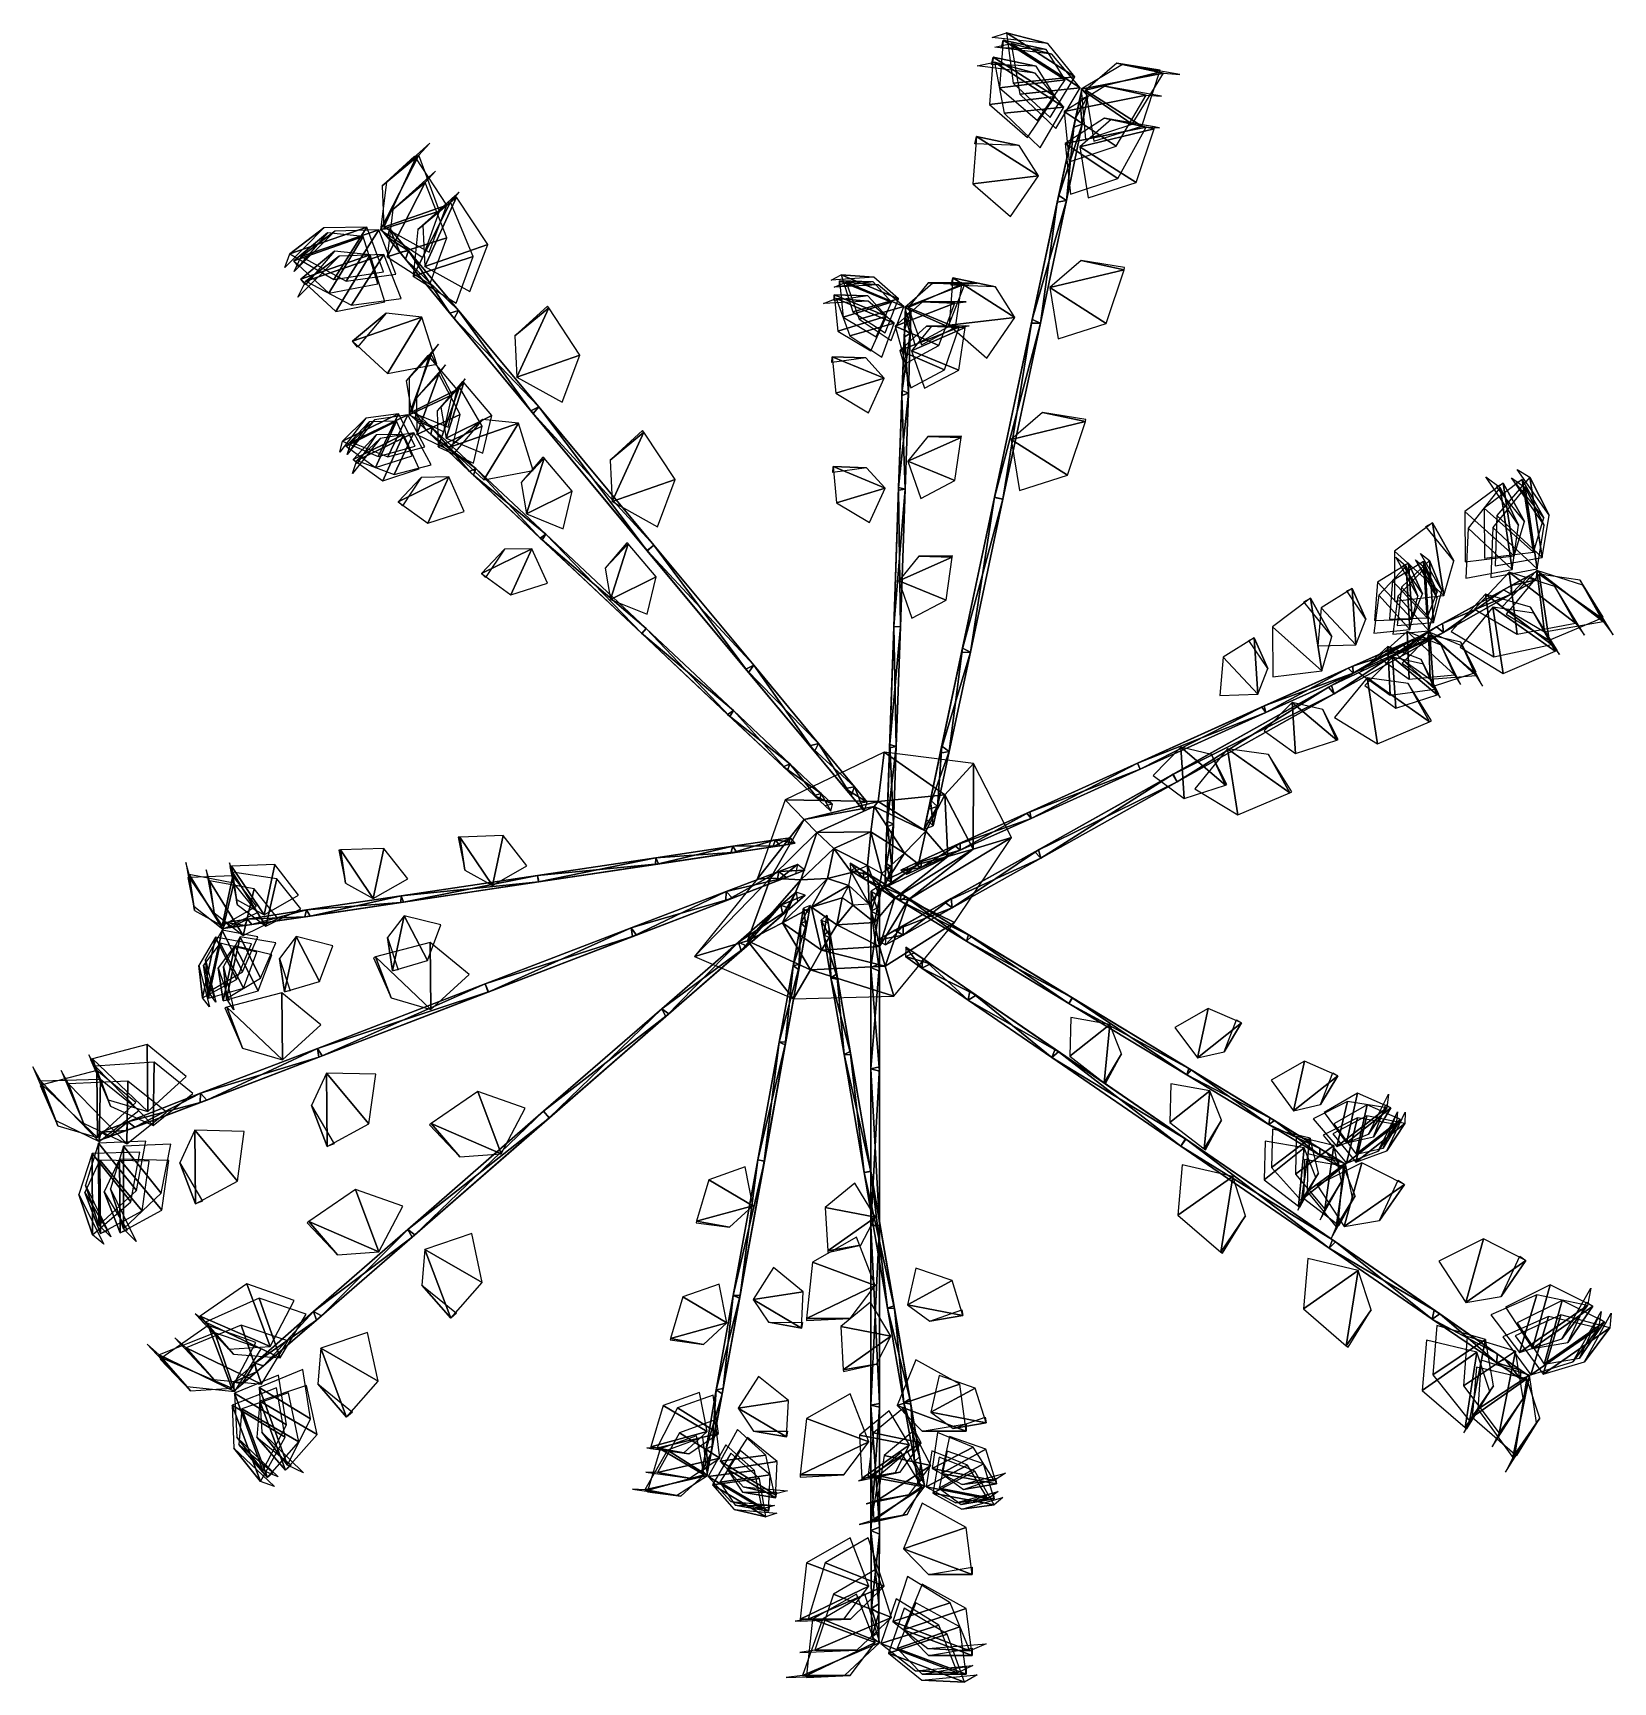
# Model space of a CAD drawing. Extents: x 24.45 to 26.62, y 8.81 to 11.07.
import ezdxf

# ---------------------------------------------------------------- set-up
doc = ezdxf.new("R2010")
doc.units = 0

msp = doc.modelspace()

# ---------------------------------------------------------------- meshes
at = {"layer": '', "color": 14}
mesh = msp.add_polyface(dxfattribs=at)
corners = [(25.724024, 10.66701, 526.695984), (25.737726, 10.668727, 526.605652), (25.679316, 10.668571, 526.678833), (25.657946, 10.688464, 525.506165), (25.650682, 10.694013, 525.50354), (25.649401, 10.663348, 525.966431), (25.657114, 10.658259, 525.959351), (25.650293, 10.683434, 525.508789), (25.649088, 10.65372, 525.952271), (25.696253, 10.641753, 526.383545), (25.718134, 10.700107, 526.310059), (25.636347, 10.668349, 526.341125), (25.673883, 10.701655, 526.290039), (25.734003, 10.701747, 526.220642), (25.719255, 10.667262, 526.164185), (25.654398, 10.69403, 526.149658), (25.672373, 10.642745, 526.167053), (25.727861, 10.726079, 526.084778), (25.68191, 10.727687, 526.084778), (25.727961, 10.728271, 525.991882), (25.732409, 10.666718, 526.441406), (25.73247, 10.66891, 526.348511), (25.686396, 10.668326, 526.441406), (25.709047, 10.667621, 525.932983), (25.649721, 10.694198, 525.888428), (25.663607, 10.643054, 525.914307), (25.731897, 10.72594, 525.860107), (25.687929, 10.727473, 525.838623), (25.74898, 10.727534, 525.771301), (25.848795, 10.954391, 526.835754), (25.882868, 11.0102, 526.80481), (25.798487, 11.001531, 526.84137), (25.789087, 11.070369, 526.767883), (25.845751, 11.055835, 526.75415), (25.769655, 11.064261, 526.694702), (25.794649, 10.818604, 527.155151), (25.832888, 10.87453, 527.129761), (25.742777, 10.86358, 527.146973), (25.747835, 10.928672, 527.069702), (25.806581, 10.916171, 527.069702), (25.745661, 10.918509, 526.994507), (25.890169, 10.995048, 526.482971), (25.795481, 11.056144, 526.450073), (25.807192, 10.986646, 526.522583), (25.85148, 11.041345, 526.434082), (25.773241, 11.050763, 526.377686), (25.831415, 10.950244, 526.34845), (25.869623, 11.006169, 526.322998), (25.779512, 10.995221, 526.34021), (25.784571, 11.060309, 526.263), (25.843378, 11.047812, 526.263), (25.782396, 11.050151, 526.187866), (25.81772, 10.927173, 526.648682), (25.855928, 10.9831, 526.623169), (25.76581, 10.972152, 526.640381), (25.770868, 11.037238, 526.563171), (25.829691, 11.024741, 526.563171), (25.768732, 11.027081, 526.487976), (25.800409, 10.680539, 527.251282), (25.715349, 10.734681, 527.191223), (25.710299, 10.669591, 527.268433), (25.774141, 10.722182, 527.191223), (25.713205, 10.724521, 527.116028), (25.835123, 10.912723, 526.145264), (25.867929, 10.968574, 526.112976), (25.785753, 10.960301, 526.154297), (25.772799, 11.030169, 526.082397), (25.828409, 11.015231, 526.065125), (25.74898, 11.025201, 526.010437), (25.871195, 10.840652, 526.919067), (25.824442, 10.677464, 527.291748), (25.835573, 10.672626, 527.280029), (25.860727, 10.847697, 526.929932), (25.82342, 10.672732, 527.268372), (25.858744, 10.838473, 526.908325)]
mesh.append_faces([[corners[k] for k in face] for face in [(0, 1, 2), (9, 10, 11), (10, 12, 11), (10, 13, 12), (14, 15, 16), (14, 17, 15), (17, 18, 15), (17, 19, 18), (20, 21, 22), (23, 24, 25), (23, 26, 24), (26, 27, 24), (26, 28, 27), (29, 30, 31), (30, 32, 31), (30, 33, 32), (33, 34, 32), (35, 36, 37), (36, 38, 37), (36, 39, 38), (39, 40, 38), (41, 42, 43), (41, 44, 42), (44, 45, 42), (46, 47, 48), (47, 49, 48), (47, 50, 49), (50, 51, 49), (52, 53, 54), (53, 55, 54), (53, 56, 55), (56, 57, 55), (58, 59, 60), (58, 61, 59), (61, 62, 59), (63, 64, 65), (64, 66, 65), (64, 67, 66), (67, 68, 66)]])
mesh.append_faces([[corners[k] for k in face] for face in [(3, 5, 6), (4, 8, 5), (7, 6, 8), (69, 70, 71), (72, 73, 70), (74, 71, 73)]], dxfattribs={"vtx0": -1})
mesh.append_faces([[corners[k] for k in face] for face in [(3, 4, 5), (4, 7, 8), (7, 3, 6)]], dxfattribs={"vtx2": -1})
mesh = msp.add_polyface(dxfattribs=at)
corners = [(26.281916, 10.266784, 526.858154), (26.25577, 10.305476, 526.766113), (26.263033, 10.308742, 526.858154), (26.345591, 10.26662, 526.311279), (26.340509, 10.343646, 526.237854), (26.298037, 10.317298, 526.332397), (26.342012, 10.252648, 525.686523), (26.337015, 10.339269, 525.649048), (26.299707, 10.299636, 525.737122), (26.352953, 10.298184, 525.62793), (26.32316, 10.351707, 525.560913), (26.321344, 10.291265, 527.155151), (26.388605, 10.299399, 527.129761), (26.320948, 10.359935, 527.146973), (25.85692, 10.939216, 526.514771), (25.890169, 10.995048, 526.482971), (25.807192, 10.986646, 526.522583), (25.941751, 10.870715, 526.998291), (25.869432, 10.918792, 526.966797), (25.876925, 10.849593, 526.986572), (25.980791, 10.941314, 526.937256), (25.923639, 10.953465, 526.923279), (25.998743, 10.940425, 526.863525), (25.925943, 10.672164, 527.273804), (25.848627, 10.721305, 527.262024), (25.860056, 10.651269, 527.276245), (25.950396, 10.745868, 527.209045), (25.891611, 10.758361, 527.209045), (25.950968, 10.748664, 527.133179), (25.900629, 10.983901, 525.965698), (25.892534, 10.992686, 525.963623), (25.883928, 10.953536, 526.341553), (25.892694, 10.945239, 526.335754), (25.889658, 10.979165, 525.967834), (25.881342, 10.941228, 526.330017), (25.860727, 10.847697, 526.929932), (25.871195, 10.840652, 526.919067), (25.858744, 10.838473, 526.908325), (25.824442, 10.677464, 527.291748), (25.82342, 10.672732, 527.268372), (25.835573, 10.672626, 527.280029), (25.939318, 10.915126, 526.682129), (25.86828, 10.96293, 526.647583), (25.875002, 10.893895, 526.668213), (25.9807, 10.985227, 526.62207), (25.924089, 10.997254, 526.605835), (26.001459, 10.983735, 526.549072), (25.97468, 10.942723, 526.502991), (25.897333, 10.991864, 526.491211), (25.9088, 10.921828, 526.505371), (25.999132, 11.016425, 526.438171), (25.940348, 11.028922, 526.438171), (25.999743, 11.019225, 526.362305), (25.967035, 10.865344, 526.794189), (25.889658, 10.914489, 526.78241), (25.901117, 10.844451, 526.79657), (25.991449, 10.939048, 526.72937), (25.932665, 10.951545, 526.72937), (25.99206, 10.941848, 526.653564), (25.872919, 10.463971, 527.359497), (25.897371, 10.537671, 527.294678), (25.795572, 10.513114, 527.347656), (25.897974, 10.540473, 527.218872), (25.838579, 10.55017, 527.294678), (25.961596, 10.945502, 526.31427), (25.891321, 10.993144, 526.277954), (25.897593, 10.924205, 526.299011), (26.004282, 11.015332, 526.254822), (25.948023, 11.027282, 526.237305), (26.026613, 11.013511, 526.182251)]
mesh.append_faces([[corners[k] for k in face] for face in [(0, 1, 2), (3, 4, 5), (6, 7, 8), (6, 9, 7), (9, 10, 7), (11, 12, 13), (14, 15, 16), (17, 18, 19), (17, 20, 18), (20, 21, 18), (20, 22, 21), (23, 24, 25), (23, 26, 24), (26, 27, 24), (26, 28, 27), (41, 42, 43), (41, 44, 42), (44, 45, 42), (44, 46, 45), (47, 48, 49), (47, 50, 48), (50, 51, 48), (50, 52, 51), (53, 54, 55), (53, 56, 54), (56, 57, 54), (56, 58, 57), (59, 60, 61), (60, 62, 63), (64, 65, 66), (64, 67, 65), (67, 68, 65), (67, 69, 68)]])
mesh.append_faces([[corners[k] for k in face] for face in [(29, 31, 32), (30, 34, 31), (33, 32, 34), (32, 35, 36), (31, 37, 35), (34, 36, 37)]], dxfattribs={"vtx0": -1})
mesh.append_faces([[corners[k] for k in face] for face in [(29, 30, 31), (30, 33, 34), (33, 29, 32), (32, 31, 35), (31, 34, 37), (34, 32, 36), (36, 35, 38), (35, 37, 39), (37, 36, 40)]], dxfattribs={"vtx2": -1})
mesh = msp.add_polyface(dxfattribs=at)
corners = [(24.934717, 10.742881, 526.835754), (24.911997, 10.804187, 526.80481), (24.866549, 10.732562, 526.84137), (24.80665, 10.767791, 526.767883), (24.853174, 10.803288, 526.75415), (24.79941, 10.748733, 526.694702), (24.95167, 10.739867, 526.514771), (24.928408, 10.800551, 526.482971), (24.883638, 10.730178, 526.522583), (24.821817, 10.76401, 526.450073), (24.86809, 10.798823, 526.434082), (24.81225, 10.743207, 526.377686), (24.927225, 10.726661, 526.34845), (24.906939, 10.791299, 526.322998), (24.859766, 10.713754, 526.34021), (24.811769, 10.758021, 526.263), (24.857973, 10.796456, 526.263), (24.818422, 10.750037, 526.187866), (24.936861, 10.701634, 526.648682), (24.916597, 10.766273, 526.623169), (24.869402, 10.688727, 526.640381), (24.821436, 10.732993, 526.563171), (24.86764, 10.77143, 526.563171), (24.828058, 10.725009, 526.487976), (24.958971, 10.706351, 526.145264), (24.935411, 10.766686, 526.112976), (24.891062, 10.69704, 526.154297), (24.82815, 10.730113, 526.082397), (24.874292, 10.76452, 526.065125), (24.817339, 10.708354, 526.010437), (25.026682, 10.838447, 526.937256), (24.981752, 10.80107, 526.923279), (24.975451, 10.737048, 526.966797), (25.038515, 10.851998, 526.863525), (24.943605, 10.801858, 525.965698), (24.931704, 10.800946, 525.963623), (24.957109, 10.769938, 526.341553), (24.969088, 10.771699, 526.335754), (24.940569, 10.790317, 525.967834), (24.965181, 10.760272, 526.330017), (25.025881, 10.686183, 526.929932), (25.037882, 10.690051, 526.919067), (25.031923, 10.678948, 526.908325), (25.021593, 10.789664, 526.682129), (24.940088, 10.763469, 526.647583), (24.998461, 10.726007, 526.668213), (24.992151, 10.865558, 526.62207), (24.94771, 10.828567, 526.605835), (25.006205, 10.88096, 526.549072), (25.021814, 10.834521, 526.502991), (24.93535, 10.804208, 526.491211), (24.997431, 10.769837, 526.505371), (24.979067, 10.899344, 526.438171), (24.932856, 10.860909, 526.438171), (24.977236, 10.901547, 526.362305), (25.035067, 10.84542, 526.72937), (24.988863, 10.806981, 526.72937), (24.99135, 10.750278, 526.78241), (25.033266, 10.847619, 526.653564), (25.011515, 10.825973, 526.31427), (24.930613, 10.800275, 526.277954), (24.988634, 10.762523, 526.299011), (24.983095, 10.902705, 526.254822), (24.938936, 10.865947, 526.237305), (24.9984, 10.919124, 526.182251)]
mesh.append_faces([[corners[k] for k in face] for face in [(0, 1, 2), (1, 3, 2), (1, 4, 3), (4, 5, 3), (6, 7, 8), (7, 9, 8), (7, 10, 9), (10, 11, 9), (12, 13, 14), (13, 15, 14), (13, 16, 15), (16, 17, 15), (18, 19, 20), (19, 21, 20), (19, 22, 21), (22, 23, 21), (24, 25, 26), (25, 27, 26), (25, 28, 27), (28, 29, 27), (30, 31, 32), (30, 33, 31), (43, 44, 45), (43, 46, 44), (46, 47, 44), (46, 48, 47), (49, 50, 51), (49, 52, 50), (52, 53, 50), (52, 54, 53), (55, 56, 57), (55, 58, 56), (59, 60, 61), (59, 62, 60), (62, 63, 60), (62, 64, 63)]])
mesh.append_faces([[corners[k] for k in face] for face in [(34, 36, 37), (35, 39, 36), (38, 37, 39), (37, 40, 41), (36, 42, 40), (39, 41, 42)]], dxfattribs={"vtx0": -1})
mesh.append_faces([[corners[k] for k in face] for face in [(34, 35, 36), (35, 38, 39), (38, 34, 37), (37, 36, 40), (36, 39, 42), (39, 37, 41)]], dxfattribs={"vtx2": -1})
mesh = msp.add_polyface(dxfattribs=at)
corners = [(25.045694, 10.414464, 526.962891), (25.024248, 10.461696, 526.931702), (24.995638, 10.398364, 526.952759), (25.159739, 10.316176, 527.111694), (25.13833, 10.363406, 527.080566), (25.10969, 10.300076, 527.101563), (25.069117, 10.329238, 527.00708), (25.100664, 10.362754, 527.00708), (25.074907, 10.323789, 526.914978), (25.070009, 10.531442, 526.770691), (25.009783, 10.503203, 526.732117), (25.058069, 10.480628, 526.75647), (25.039293, 10.585036, 526.695984), (25.046999, 10.596438, 526.605652), (25.008631, 10.552444, 526.678833), (25.193659, 10.442246, 527.108154), (25.130808, 10.411141, 527.09375), (25.181177, 10.390817, 527.111084), (25.155123, 10.487517, 527.028809), (25.123606, 10.453998, 527.028809), (25.153528, 10.48902, 526.935913), (25.001719, 10.528941, 525.959351), (25.052858, 10.46926, 526.686951), (25.061632, 10.473319, 526.673706), (24.992823, 10.526488, 525.966431), (25.058138, 10.464322, 526.660583), (24.999834, 10.519893, 525.952271), (25.149881, 10.377898, 527.130066), (25.157495, 10.383269, 527.115723), (25.152575, 10.375373, 527.10144), (25.28863, 10.247348, 527.212585), (25.083551, 10.545846, 526.520752), (25.020662, 10.514743, 526.506287), (25.071032, 10.494418, 526.523682), (25.045015, 10.591117, 526.441406), (25.013491, 10.557597, 526.441406), (25.043413, 10.59262, 526.348511), (25.140093, 10.47071, 527.276733), (25.119806, 10.53535, 527.251282), (25.072634, 10.457805, 527.268433), (25.02463, 10.50207, 527.191223), (25.070841, 10.540507, 527.191223), (25.03129, 10.494086, 527.116028), (25.057978, 10.764073, 526.998291), (24.975451, 10.737048, 526.966797), (25.034426, 10.700095, 526.986572), (25.026682, 10.838447, 526.937256), (25.204119, 10.628751, 527.273804), (25.117624, 10.598435, 527.262024), (25.179743, 10.564067, 527.276245), (25.161371, 10.693574, 527.209045), (25.11516, 10.655139, 527.209045), (25.15954, 10.695775, 527.133179), (25.037882, 10.690051, 526.919067), (25.025881, 10.686183, 526.929932), (25.137079, 10.552302, 527.291748), (25.147799, 10.558053, 527.280029), (25.031923, 10.678948, 526.908325), (25.140215, 10.548598, 527.268372), (25.296503, 10.360572, 527.378113), (25.296213, 10.360963, 527.35907), (25.305559, 10.368419, 527.368591), (25.077814, 10.780593, 526.794189), (24.99135, 10.750278, 526.78241), (25.053431, 10.715911, 526.79657), (25.035067, 10.84542, 526.72937)]
mesh.append_faces([[corners[k] for k in face] for face in [(0, 1, 2), (3, 4, 5), (4, 6, 5), (4, 7, 6), (7, 8, 6), (9, 10, 11), (9, 12, 10), (12, 13, 14), (15, 16, 17), (15, 18, 16), (18, 19, 16), (18, 20, 19), (31, 32, 33), (31, 34, 32), (34, 35, 32), (34, 36, 35), (37, 38, 39), (38, 40, 39), (38, 41, 40), (41, 42, 40), (43, 44, 45), (43, 46, 44), (47, 48, 49), (47, 50, 48), (50, 51, 48), (50, 52, 51), (62, 63, 64), (62, 65, 63)]])
mesh.append_faces([[corners[k] for k in face] for face in [(21, 22, 23), (24, 25, 22), (26, 23, 25), (23, 27, 28), (22, 29, 27), (25, 28, 29), (53, 55, 56), (54, 58, 55), (57, 56, 58)]], dxfattribs={"vtx0": -1})
mesh.append_faces([[corners[k] for k in face] for face in [(26, 21, 23), (23, 22, 27), (22, 25, 29), (25, 23, 28), (27, 29, 30), (53, 54, 55), (54, 57, 58), (57, 53, 56), (56, 55, 59), (55, 58, 60), (58, 56, 61)]], dxfattribs={"vtx2": -1})
mesh = msp.add_polyface(dxfattribs=at)
corners = [(25.622774, 10.65932, 526.571655), (25.641085, 10.70593, 526.533752), (25.578615, 10.688178, 526.578491), (25.562357, 10.738828, 526.488525), (25.606997, 10.735404, 526.47168), (25.54851, 10.731637, 526.398987), (25.599993, 10.549745, 526.962891), (25.621401, 10.596992, 526.931702), (25.554941, 10.576756, 526.952759), (25.550074, 10.626506, 526.858154), (25.596056, 10.6249, 526.858154), (25.549814, 10.61856, 526.766113), (25.630938, 10.648961, 526.178528), (25.648569, 10.695479, 526.139648), (25.58713, 10.678111, 526.18811), (25.569086, 10.728951, 526.099365), (25.613237, 10.725242, 526.079712), (25.553019, 10.721938, 526.010742), (25.610231, 10.653884, 525.974854), (25.631609, 10.701129, 525.943726), (25.565119, 10.680896, 525.964783), (25.560282, 10.730643, 525.870239), (25.606264, 10.729037, 525.870239), (25.559992, 10.722697, 525.778137), (25.602999, 10.634673, 526.342468), (25.624376, 10.681918, 526.311279), (25.557886, 10.661681, 526.332397), (25.553019, 10.711431, 526.237854), (25.599031, 10.709823, 526.237854), (25.552759, 10.703486, 526.145752), (25.601343, 10.399165, 527.111694), (25.622713, 10.446418, 527.080566), (25.556215, 10.426181, 527.101563), (25.551386, 10.475928, 527.00708), (25.597368, 10.474322, 527.00708), (25.551096, 10.467982, 526.914978), (25.618036, 10.62609, 525.725952), (25.635317, 10.672559, 525.686523), (25.574457, 10.655398, 525.737122), (25.555414, 10.706351, 525.649048), (25.599291, 10.702483, 525.62793), (25.538141, 10.699443, 525.560913), (25.157495, 10.383269, 527.115723), (25.149881, 10.377898, 527.130066), (25.288889, 10.247079, 527.23584), (25.295031, 10.253886, 527.224243), (25.28863, 10.247348, 527.212585), (25.152575, 10.375373, 527.10144), (25.308863, 10.324845, 527.213074), (25.246012, 10.293742, 527.198608), (25.296373, 10.273417, 527.216003), (25.270327, 10.370116, 527.133728), (25.23884, 10.336596, 527.133728), (25.268755, 10.371619, 527.040771), (25.147799, 10.558053, 527.280029), (25.296503, 10.360572, 527.378113), (25.305559, 10.368419, 527.368591), (25.137079, 10.552302, 527.291748), (25.296213, 10.360963, 527.35907), (25.140215, 10.548598, 527.268372), (25.435381, 10.193748, 527.305176), (25.442614, 10.203506, 527.298828), (25.431704, 10.198169, 527.292542), (25.33478, 10.458209, 527.359497), (25.248316, 10.427897, 527.347656), (25.310396, 10.393529, 527.361877), (25.292025, 10.523034, 527.294678), (25.245813, 10.484601, 527.294678), (25.290232, 10.525237, 527.218872)]
mesh.append_faces([[corners[k] for k in face] for face in [(0, 1, 2), (1, 3, 2), (1, 4, 3), (4, 5, 3), (6, 7, 8), (7, 9, 8), (7, 10, 9), (10, 11, 9), (12, 13, 14), (13, 15, 14), (13, 16, 15), (16, 17, 15), (18, 19, 20), (19, 21, 20), (19, 22, 21), (22, 23, 21), (24, 25, 26), (25, 27, 26), (25, 28, 27), (28, 29, 27), (30, 31, 32), (31, 33, 32), (31, 34, 33), (34, 35, 33), (36, 37, 38), (37, 39, 38), (37, 40, 39), (40, 41, 39), (48, 49, 50), (48, 51, 49), (51, 52, 49), (51, 53, 52), (63, 64, 65), (63, 66, 64), (66, 67, 64), (66, 68, 67)]])
mesh.append_faces([[corners[k] for k in face] for face in [(42, 44, 45), (43, 46, 44), (47, 45, 46), (54, 55, 56), (57, 58, 55), (59, 56, 58), (56, 60, 61)]], dxfattribs={"vtx0": -1})
mesh.append_faces([[corners[k] for k in face] for face in [(42, 43, 44), (47, 42, 45), (56, 55, 60), (55, 58, 62), (58, 56, 61)]], dxfattribs={"vtx2": -1})
mesh = msp.add_polyface(dxfattribs=at)
corners = [(24.978296, 10.503837, 526.571655), (24.955317, 10.548303, 526.533752), (24.927485, 10.489635, 526.578491), (24.878687, 10.510818, 526.488525), (24.910715, 10.542132, 526.47168), (24.874941, 10.49566, 526.398987), (25.024248, 10.461696, 526.931702), (24.955034, 10.427524, 526.858154), (24.995638, 10.398364, 526.952759), (24.986551, 10.461045, 526.858154), (24.960825, 10.42208, 526.766113), (24.99148, 10.503127, 526.178528), (24.968119, 10.547072, 526.139648), (24.94066, 10.489417, 526.18811), (24.890551, 10.509356, 526.099365), (24.922457, 10.54013, 526.079712), (24.885241, 10.49266, 526.010742), (24.974138, 10.490809, 525.974854), (24.952692, 10.538039, 525.943726), (24.924089, 10.47471, 525.964783), (24.883486, 10.503871, 525.870239), (24.915003, 10.537389, 525.870239), (24.889269, 10.49842, 525.778137), (24.983805, 10.472692, 526.342468), (24.962358, 10.519921, 526.311279), (24.933756, 10.456592, 526.332397), (24.893145, 10.485753, 526.237854), (24.924669, 10.519271, 526.237854), (24.898935, 10.480304, 526.145752), (25.000147, 10.478343, 525.725952), (24.976633, 10.521991, 525.686523), (24.949404, 10.464923, 525.737122), (24.898516, 10.484191, 525.649048), (24.930361, 10.514644, 525.62793), (24.892344, 10.466647, 525.560913), (25.039293, 10.585036, 526.695984), (25.008631, 10.552444, 526.678833), (25.009783, 10.503203, 526.732117), (24.979578, 10.549483, 525.506165), (24.970613, 10.547681, 525.50354), (24.992823, 10.526488, 525.966431), (25.001719, 10.528941, 525.959351), (24.978327, 10.540427, 525.508789), (24.999834, 10.519893, 525.952271), (25.052858, 10.46926, 526.686951), (25.058138, 10.464322, 526.660583), (25.039957, 10.547492, 526.383545), (24.980471, 10.51998, 526.341125), (25.028315, 10.496961, 526.366455), (25.010523, 10.602416, 526.310059), (24.98015, 10.570155, 526.290039), (25.01977, 10.615432, 526.220642), (25.035959, 10.581599, 526.164185), (24.973047, 10.550494, 526.149658), (25.023447, 10.530169, 526.167053), (24.997431, 10.626868, 526.084778), (24.965883, 10.59335, 526.084778), (24.995836, 10.628371, 525.991882), (25.028917, 10.574143, 525.932983), (24.969851, 10.547067, 525.888428), (25.017466, 10.523791, 525.914307), (25.000185, 10.629802, 525.860107), (24.970034, 10.597747, 525.838623), (25.010233, 10.643701, 525.771301), (25.007837, 10.616296, 527.155151), (24.987574, 10.680934, 527.129761), (24.940378, 10.603389, 527.146973), (24.892412, 10.647655, 527.069702), (24.938616, 10.686091, 527.069702), (24.899035, 10.63967, 526.994507)]
mesh.append_faces([[corners[k] for k in face] for face in [(0, 1, 2), (1, 3, 2), (1, 4, 3), (4, 5, 3), (6, 7, 8), (6, 9, 7), (9, 10, 7), (11, 12, 13), (12, 14, 13), (12, 15, 14), (15, 16, 14), (17, 18, 19), (18, 20, 19), (18, 21, 20), (21, 22, 20), (23, 24, 25), (24, 26, 25), (24, 27, 26), (27, 28, 26), (29, 30, 31), (30, 32, 31), (30, 33, 32), (33, 34, 32), (35, 36, 37), (46, 47, 48), (46, 49, 47), (49, 50, 47), (49, 51, 50), (52, 53, 54), (52, 55, 53), (55, 56, 53), (55, 57, 56), (58, 59, 60), (58, 61, 59), (61, 62, 59), (61, 63, 62), (64, 65, 66), (65, 67, 66), (65, 68, 67), (68, 69, 67)]])
mesh.append_faces([[corners[k] for k in face] for face in [(38, 40, 41), (39, 43, 40), (42, 41, 43)]], dxfattribs={"vtx0": -1})
mesh.append_faces([[corners[k] for k in face] for face in [(38, 39, 40), (39, 42, 43), (42, 38, 41), (41, 40, 44), (40, 43, 45)]], dxfattribs={"vtx2": -1})
mesh = msp.add_polyface(dxfattribs=at)
corners = [(25.703997, 10.608592, 526.770691), (25.643061, 10.635224, 526.732117), (25.657915, 10.584046, 526.75647), (25.724024, 10.66701, 526.695984), (25.679316, 10.668571, 526.678833), (25.718493, 10.456788, 527.108154), (25.653627, 10.48356, 527.09375), (25.671572, 10.432277, 527.111084), (25.727098, 10.515609, 527.028809), (25.681147, 10.517213, 527.028809), (25.727198, 10.517798, 526.935913), (25.657114, 10.658259, 525.959351), (25.649401, 10.663348, 525.966431), (25.645945, 10.580462, 526.686951), (25.654779, 10.576545, 526.673706), (25.649088, 10.65372, 525.952271), (25.645723, 10.573249, 526.660583), (25.641207, 10.447288, 527.130066), (25.650293, 10.445123, 527.115723), (25.641115, 10.443589, 527.10144), (25.634554, 10.256507, 527.23584), (25.643709, 10.256375, 527.224243), (25.634554, 10.256885, 527.212585), (25.696253, 10.641753, 526.383545), (25.636347, 10.668349, 526.341125), (25.650583, 10.617192, 526.366455), (25.723772, 10.607902, 526.520752), (25.658937, 10.634673, 526.506287), (25.676859, 10.583388, 526.523682), (25.732409, 10.666718, 526.441406), (25.686396, 10.668326, 526.441406), (25.706171, 10.292768, 527.213074), (25.641344, 10.319537, 527.198608), (25.659258, 10.268256, 527.216003), (25.714808, 10.351586, 527.133728), (25.668825, 10.35319, 527.133728), (25.714869, 10.353778, 527.040771), (25.762171, 10.624614, 527.276733), (25.800409, 10.680539, 527.251282), (25.710299, 10.669591, 527.268433), (25.835573, 10.672626, 527.280029), (25.824442, 10.677464, 527.291748), (25.772539, 10.433578, 527.378113), (25.784311, 10.431327, 527.368591), (25.82342, 10.672732, 527.268372), (25.772661, 10.434056, 527.35907), (25.72748, 10.221248, 527.305176), (25.739641, 10.221602, 527.298828), (25.728693, 10.226863, 527.292542), (25.872919, 10.463971, 527.359497), (25.795572, 10.513114, 527.347656), (25.807032, 10.443076, 527.361877), (25.897371, 10.537671, 527.294678), (25.838579, 10.55017, 527.294678)]
mesh.append_faces([[corners[k] for k in face] for face in [(0, 1, 2), (0, 3, 1), (3, 4, 1), (5, 6, 7), (5, 8, 6), (8, 9, 6), (8, 10, 9), (23, 24, 25), (26, 27, 28), (26, 29, 27), (29, 30, 27), (31, 32, 33), (31, 34, 32), (34, 35, 32), (34, 36, 35), (37, 38, 39), (49, 50, 51), (52, 53, 50)]])
mesh.append_faces([[corners[k] for k in face] for face in [(11, 13, 14), (12, 16, 13), (15, 14, 16), (14, 17, 18), (13, 19, 17), (16, 18, 19), (18, 20, 21), (17, 22, 20), (19, 21, 22), (40, 42, 43), (41, 45, 42), (44, 43, 45), (43, 46, 47), (42, 48, 46), (45, 47, 48)]], dxfattribs={"vtx0": -1})
mesh.append_faces([[corners[k] for k in face] for face in [(11, 12, 13), (12, 15, 16), (15, 11, 14), (14, 13, 17), (13, 16, 19), (16, 14, 18), (18, 17, 20), (17, 19, 22), (19, 18, 21), (40, 41, 42), (41, 44, 45), (44, 40, 43), (43, 42, 46), (42, 45, 48), (45, 43, 47)]], dxfattribs={"vtx2": -1})
mesh = msp.add_polyface(dxfattribs=at)
corners = [(26.374491, 10.262269, 526.533752), (26.369204, 10.347411, 526.488525), (26.330942, 10.310439, 526.578491), (26.385851, 10.305846, 526.47168), (26.3566, 10.356654, 526.398987), (26.368441, 10.250896, 526.139648), (26.363321, 10.33702, 526.099365), (26.325693, 10.298327, 526.18811), (26.379511, 10.295747, 526.079712), (26.349916, 10.348319, 526.010742), (26.366007, 10.268617, 525.943726), (26.360949, 10.345641, 525.870239), (26.31846, 10.319297, 525.964783), (26.379831, 10.303683, 525.870239), (26.353693, 10.342376, 525.778137), (26.345591, 10.26662, 526.311279), (26.359415, 10.301684, 526.237854), (26.340509, 10.343646, 526.237854), (26.333239, 10.340379, 526.145752), (26.459131, 10.340083, 526.835754), (26.523546, 10.351266, 526.80481), (26.461397, 10.408988, 526.84137), (26.506945, 10.46145, 526.767883), (26.533373, 10.409263, 526.75415), (26.489527, 10.472041, 526.694702), (26.388605, 10.299399, 527.129761), (26.373209, 10.399047, 527.069702), (26.320948, 10.359935, 527.146973), (26.402552, 10.346604, 527.069702), (26.364153, 10.393973, 526.994507), (26.453051, 10.323974, 526.514771), (26.516977, 10.33578, 526.482971), (26.455927, 10.392631, 526.522583), (26.500475, 10.447257, 526.450073), (26.526262, 10.395396, 526.434082), (26.481752, 10.460435, 526.377686), (26.444536, 10.350425, 526.34845), (26.511797, 10.35856, 526.322998), (26.444155, 10.419089, 526.34021), (26.496408, 10.458207, 526.263), (26.525782, 10.405765, 526.263), (26.487352, 10.453135, 526.187866), (26.418169, 10.3455, 526.648682), (26.48543, 10.353635, 526.623169), (26.41778, 10.414166, 526.640381), (26.470034, 10.453282, 526.563171), (26.499414, 10.400836, 526.563171), (26.460985, 10.448207, 526.487976), (26.418779, 10.322886, 526.145264), (26.482393, 10.335052, 526.112976), (26.422007, 10.391374, 526.154297), (26.465975, 10.447188, 526.082397), (26.491388, 10.395547, 526.065125), (26.446589, 10.461795, 526.010437), (26.515482, 10.320573, 525.965698), (26.516756, 10.332442, 525.963623), (26.481661, 10.313111, 526.341553), (26.481211, 10.30104, 526.335754), (26.504694, 10.32569, 525.967834), (26.470652, 10.306956, 526.330017), (26.386744, 10.260781, 526.929932), (26.37855, 10.25616, 526.908325), (26.489267, 10.246139, 526.682129), (26.478395, 10.331067, 526.647583), (26.430902, 10.280499, 526.668213), (26.569269, 10.261247, 526.62207), (26.540987, 10.311721, 526.605835), (26.604853, 10.267961, 526.438171), (26.575518, 10.320405, 526.438171), (26.519289, 10.328296, 526.491211), (26.607378, 10.269361, 526.362305), (26.526842, 10.249408, 526.31427), (26.516283, 10.333661, 526.277954), (26.468599, 10.283488, 526.299011), (26.607447, 10.263377, 526.254822), (26.579386, 10.313529, 526.237305)]
mesh.append_faces([[corners[k] for k in face] for face in [(0, 1, 2), (0, 3, 1), (3, 4, 1), (5, 6, 7), (5, 8, 6), (8, 9, 6), (10, 11, 12), (10, 13, 11), (13, 14, 11), (15, 16, 17), (16, 18, 17), (19, 20, 21), (20, 22, 21), (20, 23, 22), (23, 24, 22), (25, 26, 27), (25, 28, 26), (28, 29, 26), (30, 31, 32), (31, 33, 32), (31, 34, 33), (34, 35, 33), (36, 37, 38), (37, 39, 38), (37, 40, 39), (40, 41, 39), (42, 43, 44), (43, 45, 44), (43, 46, 45), (46, 47, 45), (48, 49, 50), (49, 51, 50), (49, 52, 51), (52, 53, 51), (62, 63, 64), (65, 66, 63), (67, 68, 69), (67, 70, 68), (71, 72, 73), (74, 75, 72)]])
mesh.append_faces([[corners[k] for k in face] for face in [(54, 56, 57), (55, 59, 56), (58, 57, 59)]], dxfattribs={"vtx0": -1})
mesh.append_faces([[corners[k] for k in face] for face in [(54, 55, 56), (55, 58, 59), (58, 54, 57), (57, 56, 60), (56, 59, 61)]], dxfattribs={"vtx2": -1})
mesh = msp.add_polyface(dxfattribs=at)
corners = [(25.465723, 9.911891, 525.398438), (25.447199, 9.910394, 525.16333), (25.361528, 9.804173, 525.16333), (25.511675, 9.992301, 525.398438), (25.485529, 10.018874, 525.16333), (25.506998, 9.909593, 525.633423), (25.434137, 9.825991, 525.398438), (25.295031, 10.253886, 527.224243), (25.409975, 10.133264, 527.146484), (25.414583, 10.141356, 527.138855), (25.288889, 10.247079, 527.23584), (25.406778, 10.136285, 527.131042), (25.28863, 10.247348, 527.212585), (25.488886, 10.059157, 526.982056), (25.492151, 10.068282, 526.977478), (25.483263, 10.064471, 526.972839), (25.308466, 9.939754, 527.138855), (25.419001, 9.947217, 526.982056), (25.413881, 9.955428, 526.977478), (25.311953, 9.93114, 527.146484), (25.411318, 9.946074, 526.972839), (25.307611, 9.930495, 527.131042), (25.478456, 9.95622, 526.741272), (25.472254, 9.964042, 526.738403), (25.468668, 9.954755, 526.735413), (25.499575, 9.959453, 526.581055), (25.493052, 9.967071, 526.578857), (25.489084, 9.957889, 526.576721), (25.274683, 9.843572, 527.298828), (25.413561, 9.884341, 527.170837), (25.404665, 9.893359, 527.167114), (25.486811, 9.912627, 526.974243), (25.476725, 9.920854, 526.971863), (25.404093, 9.880719, 527.16333), (25.47468, 9.907985, 526.969421), (25.512796, 9.922713, 526.843384), (25.499895, 9.917762, 526.839905), (25.502398, 9.930594, 526.841675), (25.49209, 9.870185, 526.974243), (25.482294, 9.861686, 526.969421), (25.502619, 9.879489, 526.839905), (25.479769, 9.874461, 526.971863), (25.500544, 9.892394, 526.841675), (25.296503, 10.360572, 527.378113), (25.431704, 10.198169, 527.292542), (25.435381, 10.193748, 527.305176), (25.296213, 10.360963, 527.35907), (25.442614, 10.203506, 527.298828), (25.525881, 10.085113, 527.170837), (25.519411, 10.092898, 527.16333), (25.531549, 10.096423, 527.167114)]
mesh.append_faces([[corners[k] for k in face] for face in [(7, 8, 9), (10, 11, 8), (12, 9, 11), (9, 13, 14), (8, 15, 13), (11, 14, 15), (16, 17, 18), (19, 20, 17), (21, 18, 20), (18, 22, 23), (17, 24, 22), (20, 23, 24), (23, 25, 26), (22, 27, 25), (24, 26, 27), (28, 29, 30), (30, 31, 32), (29, 34, 31), (33, 32, 34), (34, 37, 36), (43, 44, 45), (46, 47, 44), (45, 49, 48), (44, 50, 49)]], dxfattribs={"vtx0": -1})
mesh.append_faces([[corners[k] for k in face] for face in [(0, 3, 1)]], dxfattribs={"vtx1": -1})
mesh.append_faces([[corners[k] for k in face] for face in [(0, 1, 2), (3, 4, 1), (5, 0, 6), (9, 8, 13), (8, 11, 15), (11, 9, 14), (18, 17, 22), (17, 20, 24), (20, 18, 23), (23, 22, 25), (22, 24, 27), (24, 23, 26), (30, 29, 31), (29, 33, 34), (33, 30, 32), (32, 31, 35), (31, 34, 36), (34, 32, 37), (38, 39, 40), (39, 41, 42), (47, 45, 48), (45, 44, 49), (44, 47, 50)]], dxfattribs={"vtx2": -1})
mesh = msp.add_polyface(dxfattribs=at)
corners = [(26.324602, 10.258039, 526.571655), (26.374491, 10.262269, 526.533752), (26.330942, 10.310439, 526.578491), (26.318911, 10.246154, 526.178528), (26.368441, 10.250896, 526.139648), (26.325693, 10.298327, 526.18811), (26.314165, 10.266898, 525.974854), (26.366007, 10.268617, 525.943726), (26.31846, 10.319297, 525.964783), (26.315035, 10.162772, 526.770691), (26.376314, 10.170623, 526.695984), (26.311998, 10.229182, 526.732117), (26.357912, 10.211421, 526.678833), (26.383867, 10.159131, 526.605652), (26.366297, 10.239398, 525.506165), (26.368059, 10.248366, 525.50354), (26.339991, 10.235965, 525.966431), (26.338839, 10.226787, 525.959351), (26.358393, 10.24402, 525.508789), (26.331194, 10.232003, 525.952271), (26.341372, 10.184373, 526.383545), (26.403383, 10.190558, 526.310059), (26.338717, 10.249873, 526.341125), (26.38518, 10.230943, 526.290039), (26.411837, 10.177051, 526.220642), (26.374399, 10.175033, 526.164185), (26.369722, 10.24503, 526.149658), (26.331667, 10.206256, 526.167053), (26.430971, 10.193305, 526.084778), (26.412088, 10.235263, 526.084778), (26.432955, 10.194205, 525.991882), (26.32316, 10.144738, 526.520752), (26.379709, 10.163011, 526.441406), (26.318491, 10.214738, 526.506287), (26.360826, 10.20497, 526.441406), (26.381723, 10.163911, 526.348511), (26.370203, 10.184363, 525.932983), (26.3678, 10.249324, 525.888428), (26.328058, 10.214244, 525.914307), (26.432634, 10.189637, 525.860107), (26.414553, 10.229762, 525.838623), (26.441591, 10.175019, 525.771301), (26.457491, 10.215034, 526.998291), (26.445948, 10.301099, 526.966797), (26.398867, 10.249835, 526.986572), (26.536318, 10.232223, 526.937256), (26.507769, 10.283217, 526.923279), (26.54751, 10.218131, 526.863525), (26.369341, 10.126208, 527.209045), (26.371836, 10.127606, 527.133179), (26.33996, 10.178651, 527.209045), (26.481211, 10.30104, 526.335754), (26.386744, 10.260781, 526.929932), (26.388376, 10.248256, 526.919067), (26.481661, 10.313111, 526.341553), (26.37855, 10.25616, 526.908325), (26.470652, 10.306956, 526.330017), (26.234873, 10.175817, 527.291748), (26.230654, 10.173438, 527.268372), (26.23855, 10.164248, 527.280029), (26.489267, 10.246139, 526.682129), (26.569269, 10.261247, 526.62207), (26.478395, 10.331067, 526.647583), (26.581881, 10.244636, 526.549072), (26.540987, 10.311721, 526.605835), (26.533373, 10.237746, 526.502991), (26.519289, 10.328296, 526.491211), (26.474199, 10.273507, 526.505371), (26.604853, 10.267961, 526.438171), (26.47014, 10.192492, 526.794189), (26.456057, 10.283042, 526.78241), (26.410967, 10.228255, 526.79657), (26.541628, 10.222709, 526.72937), (26.512285, 10.275153, 526.72937), (26.544153, 10.224109, 526.653564), (26.526842, 10.249408, 526.31427), (26.607447, 10.263377, 526.254822), (26.516283, 10.333661, 526.277954), (26.62079, 10.245376, 526.182251), (26.579386, 10.313529, 526.237305)]
mesh.append_faces([[corners[k] for k in face] for face in [(0, 1, 2), (3, 4, 5), (6, 7, 8), (9, 10, 11), (10, 12, 11), (10, 13, 12), (20, 21, 22), (21, 23, 22), (21, 24, 23), (25, 26, 27), (25, 28, 26), (28, 29, 26), (28, 30, 29), (31, 32, 33), (32, 34, 33), (32, 35, 34), (36, 37, 38), (36, 39, 37), (39, 40, 37), (39, 41, 40), (42, 43, 44), (42, 45, 43), (45, 46, 43), (45, 47, 46), (48, 49, 50), (60, 61, 62), (61, 63, 64), (65, 66, 67), (65, 68, 66), (69, 70, 71), (69, 72, 70), (72, 73, 70), (72, 74, 73), (75, 76, 77), (76, 78, 79)]])
mesh.append_faces([[corners[k] for k in face] for face in [(14, 16, 17), (15, 19, 16), (18, 17, 19), (51, 52, 53), (54, 55, 52), (56, 53, 55)]], dxfattribs={"vtx0": -1})
mesh.append_faces([[corners[k] for k in face] for face in [(14, 15, 16), (15, 18, 19), (18, 14, 17), (56, 51, 53), (53, 52, 57), (52, 55, 58), (55, 53, 59)]], dxfattribs={"vtx2": -1})
mesh = msp.add_polyface(dxfattribs=at)
corners = [(26.216249, 10.229999, 526.962891), (26.268091, 10.231715, 526.931702), (26.220537, 10.282397, 526.952759), (26.263033, 10.308742, 526.858154), (26.281916, 10.266784, 526.858154), (26.293756, 10.264899, 526.342468), (26.345591, 10.26662, 526.311279), (26.298037, 10.317298, 526.332397), (26.081781, 10.162217, 527.111694), (26.133623, 10.163934, 527.080566), (26.086069, 10.214618, 527.101563), (26.128572, 10.24096, 527.00708), (26.147448, 10.199002, 527.00708), (26.121309, 10.237695, 526.914978), (26.292696, 10.247613, 525.725952), (26.342012, 10.252648, 525.686523), (26.299707, 10.299636, 525.737122), (26.315035, 10.162772, 526.770691), (26.311998, 10.229182, 526.732117), (26.272638, 10.193229, 526.75647), (26.185274, 10.082635, 527.108154), (26.180605, 10.152635, 527.09375), (26.14258, 10.11386, 527.111084), (26.241854, 10.100909, 527.028809), (26.222971, 10.142867, 527.028809), (26.243868, 10.10181, 526.935913), (26.338839, 10.226787, 525.959351), (26.339991, 10.235965, 525.966431), (26.264116, 10.202384, 526.686951), (26.264513, 10.192725, 526.673706), (26.331194, 10.232003, 525.952271), (26.257555, 10.199409, 526.660583), (26.14258, 10.147717, 527.130066), (26.144663, 10.138652, 527.115723), (26.139254, 10.146186, 527.10144), (25.972467, 10.061057, 527.224243), (26.341372, 10.184373, 526.383545), (26.338717, 10.249873, 526.341125), (26.299128, 10.214473, 526.366455), (26.32316, 10.144738, 526.520752), (26.318491, 10.214738, 526.506287), (26.280436, 10.175963, 526.523682), (26.154108, 10.18776, 527.276733), (26.221338, 10.195895, 527.251282), (26.153688, 10.256427, 527.268433), (26.205942, 10.295543, 527.191223), (26.235323, 10.243098, 527.191223), (26.196886, 10.290467, 527.116028), (26.297785, 10.095992, 527.273804), (26.28377, 10.186542, 527.262024), (26.238649, 10.131755, 527.276245), (26.369341, 10.126208, 527.209045), (26.33996, 10.178651, 527.209045), (26.388376, 10.248256, 526.919067), (26.234873, 10.175817, 527.291748), (26.23855, 10.164248, 527.280029), (26.386744, 10.260781, 526.929932), (26.230654, 10.173438, 527.268372), (26.37855, 10.25616, 526.908325), (26.017267, 10.054009, 527.378113), (26.023355, 10.043685, 527.368591), (26.017725, 10.054236, 527.35907), (26.106295, 9.998591, 527.359497), (26.177851, 10.028806, 527.294678), (26.092279, 10.089141, 527.347656), (26.14847, 10.081252, 527.294678), (26.180346, 10.030204, 527.218872)]
mesh.append_faces([[corners[k] for k in face] for face in [(0, 1, 2), (1, 3, 2), (1, 4, 3), (5, 6, 7), (8, 9, 10), (9, 11, 10), (9, 12, 11), (12, 13, 11), (14, 15, 16), (17, 18, 19), (20, 21, 22), (20, 23, 21), (23, 24, 21), (23, 25, 24), (36, 37, 38), (39, 40, 41), (42, 43, 44), (43, 45, 44), (43, 46, 45), (46, 47, 45), (48, 49, 50), (48, 51, 49), (51, 52, 49), (62, 63, 64), (63, 65, 64), (63, 66, 65)]])
mesh.append_faces([[corners[k] for k in face] for face in [(26, 28, 29), (27, 31, 28), (30, 29, 31), (29, 32, 33), (28, 34, 32), (31, 33, 34), (53, 54, 55), (56, 57, 54), (58, 55, 57), (55, 59, 60), (54, 61, 59), (57, 60, 61)]], dxfattribs={"vtx0": -1})
mesh.append_faces([[corners[k] for k in face] for face in [(26, 27, 28), (27, 30, 31), (30, 26, 29), (29, 28, 32), (28, 31, 34), (31, 29, 33), (34, 33, 35), (55, 54, 59), (54, 57, 61), (57, 55, 60)]], dxfattribs={"vtx2": -1})
mesh = msp.add_polyface(dxfattribs=at)
corners = [(25.295031, 10.253886, 527.224243), (25.288889, 10.247079, 527.23584), (25.409975, 10.133264, 527.146484), (25.28863, 10.247348, 527.212585), (25.406778, 10.136285, 527.131042), (25.414583, 10.141356, 527.138855), (24.788797, 9.910636, 526.770691), (24.773691, 9.845889, 526.732117), (24.821306, 9.869821, 526.75647), (24.727671, 9.919711, 526.695984), (24.734293, 9.875455, 526.678833), (24.723513, 9.932828, 526.605652), (24.935411, 9.952548, 527.108154), (24.920893, 9.88391, 527.09375), (24.968058, 9.910899, 527.111084), (24.875994, 9.950316, 527.028809), (24.882807, 9.904803, 527.028809), (24.87385, 9.949994, 526.935913), (24.829241, 9.868102, 526.673706), (24.958841, 9.878322, 527.130066), (24.959291, 9.887609, 527.115723), (24.826998, 9.858695, 526.686951), (24.962488, 9.878882, 527.10144), (24.834169, 9.859775, 526.660583), (25.147638, 9.906512, 527.23584), (25.146105, 9.915551, 527.224243), (25.147257, 9.90647, 527.212585), (25.311953, 9.93114, 527.146484), (25.308466, 9.939754, 527.138855), (25.307611, 9.930495, 527.131042), (25.419001, 9.947217, 526.982056), (25.411318, 9.946074, 526.972839), (25.413881, 9.955428, 526.977478), (24.757555, 9.896991, 526.383545), (24.696215, 9.90787, 526.310059), (24.742327, 9.83323, 526.341125), (24.691706, 9.923179, 526.220642), (24.702776, 9.864066, 526.290039), (24.728312, 9.914952, 526.164185), (24.713785, 9.846313, 526.149658), (24.76095, 9.873302, 526.167053), (24.668917, 9.912721, 526.084778), (24.675707, 9.867206, 526.084778), (24.666742, 9.912396, 525.991882), (24.785852, 9.930198, 526.520752), (24.771349, 9.86156, 526.506287), (24.818491, 9.888549, 526.523682), (24.726458, 9.927966, 526.441406), (24.73324, 9.882455, 526.441406), (24.724283, 9.927642, 526.348511), (25.09894, 9.970338, 527.213074), (25.084406, 9.901698, 527.198608), (25.131578, 9.928689, 527.216003), (25.039515, 9.968108, 527.133728), (25.046328, 9.922595, 527.133728), (25.03734, 9.967784, 527.040771), (24.729815, 9.90483, 525.932983), (24.714487, 9.841657, 525.888428), (24.762262, 9.864638, 525.914307), (24.668314, 9.916699, 525.860107), (24.674807, 9.873174, 525.838623), (24.663607, 9.933209, 525.771301)]
mesh.append_faces([[corners[k] for k in face] for face in [(6, 7, 8), (6, 9, 7), (9, 10, 7), (9, 11, 10), (12, 13, 14), (12, 15, 13), (15, 16, 13), (15, 17, 16), (33, 34, 35), (34, 36, 37), (38, 39, 40), (38, 41, 39), (41, 42, 39), (41, 43, 42), (44, 45, 46), (44, 47, 45), (47, 48, 45), (47, 49, 48), (50, 51, 52), (50, 53, 51), (53, 54, 51), (53, 55, 54), (56, 57, 58), (56, 59, 57), (59, 60, 57), (59, 61, 60)]])
mesh.append_faces([[corners[k] for k in face] for face in [(18, 19, 20), (21, 22, 19), (23, 20, 22), (20, 24, 25), (19, 26, 24), (22, 25, 26), (25, 27, 28), (24, 29, 27), (26, 28, 29)]], dxfattribs={"vtx0": -1})
mesh.append_faces([[corners[k] for k in face] for face in [(0, 1, 2), (1, 3, 4), (3, 0, 5), (23, 18, 20), (20, 19, 24), (19, 22, 26), (22, 20, 25), (25, 24, 27), (24, 26, 29), (26, 25, 28), (28, 27, 30), (27, 29, 31), (29, 28, 32)]], dxfattribs={"vtx2": -1})
mesh = msp.add_polyface(dxfattribs=at)
corners = [(25.704599, 10.025783, 525.398438), (25.744089, 10.068774, 525.16333), (25.621553, 10.084231, 525.16333), (25.613176, 10.016931, 525.387329), (25.678553, 9.976089, 525.622314), (25.708467, 9.941516, 525.633423), (25.635485, 9.883628, 525.633423), (25.65423, 9.881871, 525.398438), (25.743196, 9.951613, 525.398438), (25.607637, 10.009763, 525.633423), (25.668665, 9.930926, 526.646118), (25.649271, 9.946124, 526.641602), (25.617083, 9.896197, 526.646118), (25.626612, 9.910131, 527.07019), (25.618296, 9.918178, 527.059021), (25.613016, 9.892249, 527.07019), (25.737207, 9.83397, 527.146484), (25.651255, 9.886031, 526.972839), (25.644632, 9.890056, 526.982056), (25.601656, 9.915999, 526.735413), (25.725557, 9.949988, 526.977478), (25.663607, 9.931695, 526.741272), (25.671709, 9.925845, 526.738403), (25.718393, 9.956496, 526.982056), (25.672663, 9.935767, 526.735413), (25.725458, 9.959674, 526.972839), (25.644182, 9.922854, 526.581055), (25.652506, 9.917285, 526.578857), (25.653818, 9.927201, 526.576721), (25.643709, 10.256375, 527.224243), (25.634554, 10.256507, 527.23584), (25.628794, 10.09043, 527.146484), (25.637911, 10.092311, 527.138855), (25.634554, 10.256885, 527.212585), (25.628984, 10.094827, 527.131042), (25.625116, 9.982249, 526.982056), (25.634111, 9.985812, 526.977478), (25.70463, 9.878707, 527.170837), (25.713465, 9.883647, 527.16333), (25.647486, 9.846528, 526.969421), (25.710611, 10.085471, 527.167114), (25.698236, 10.082931, 527.170837), (25.682039, 10.006083, 526.974243), (25.694429, 10.01007, 526.971863), (25.700342, 10.092832, 527.16333), (25.684725, 10.01876, 526.969421), (25.676348, 9.978786, 526.843384), (25.688631, 9.983241, 526.841675), (25.679224, 9.992309, 526.839905)]
mesh.append_faces([[corners[k] for k in face] for face in [(16, 17, 18), (20, 21, 22), (23, 24, 21), (25, 22, 24), (22, 26, 27), (21, 28, 26), (24, 27, 28), (29, 31, 32), (30, 34, 31), (33, 32, 34), (32, 35, 36), (40, 42, 43), (41, 45, 42), (44, 43, 45), (43, 46, 47), (42, 48, 46), (45, 47, 48)]], dxfattribs={"vtx0": -1})
mesh.append_faces([[corners[k] for k in face] for face in [(3, 0, 2), (4, 5, 0), (5, 6, 8), (9, 4, 3), (11, 10, 4), (10, 12, 5), (14, 13, 11), (13, 15, 10)]], dxfattribs={"vtx1": -1})
mesh.append_faces([[corners[k] for k in face] for face in [(0, 1, 2), (6, 7, 8), (4, 0, 3), (10, 5, 4), (12, 6, 5), (11, 4, 9), (13, 10, 11), (15, 12, 10), (18, 17, 19), (22, 21, 26), (21, 24, 28), (24, 22, 27), (29, 30, 31), (30, 33, 34), (33, 29, 32), (34, 32, 36), (37, 38, 39), (40, 41, 42), (41, 44, 45), (44, 40, 43), (43, 42, 46), (42, 45, 48), (45, 43, 47)]], dxfattribs={"vtx2": -1})
mesh = msp.add_polyface(dxfattribs=at)
corners = [(25.743196, 9.951613, 525.398438), (25.795832, 9.967612, 525.16333), (25.744089, 10.068774, 525.16333), (25.704599, 10.025783, 525.398438), (25.65423, 9.881871, 525.398438), (25.717691, 9.851089, 525.16333), (25.708467, 9.941516, 525.633423), (26.144663, 10.138652, 527.115723), (26.14258, 10.147717, 527.130066), (25.968538, 10.069337, 527.23584), (25.972467, 10.061057, 527.224243), (26.139254, 10.146186, 527.10144), (25.968889, 10.06948, 527.212585), (25.817057, 10.001025, 527.146484), (25.822779, 9.993688, 527.138855), (25.821054, 10.002826, 527.131042), (25.718393, 9.956496, 526.982056), (25.725557, 9.949988, 526.977478), (25.725458, 9.959674, 526.972839), (25.663607, 9.931695, 526.741272), (25.672663, 9.935767, 526.735413), (25.671709, 9.925845, 526.738403), (26.032755, 10.021129, 527.213074), (26.028086, 10.091126, 527.198608), (25.990007, 10.052352, 527.216003), (26.089342, 10.039401, 527.133728), (26.070391, 10.081359, 527.133728), (26.091318, 10.040301, 527.040771), (26.023355, 10.043685, 527.368591), (26.017267, 10.054009, 527.378113), (25.827959, 9.947881, 527.305176), (25.836214, 9.938981, 527.298828), (26.017725, 10.054236, 527.35907), (25.832949, 9.950679, 527.292542), (25.70463, 9.878707, 527.170837), (25.714746, 9.871058, 527.167114), (25.713465, 9.883647, 527.16333), (26.106295, 9.998591, 527.359497), (26.092279, 10.089141, 527.347656), (26.047159, 10.034354, 527.361877), (25.739641, 10.221602, 527.298828), (25.72748, 10.221248, 527.305176), (25.698236, 10.082931, 527.170837), (25.710611, 10.085471, 527.167114), (25.728693, 10.226863, 527.292542), (25.700342, 10.092832, 527.16333)]
mesh.append_faces([[corners[k] for k in face] for face in [(22, 23, 24), (22, 25, 23), (25, 26, 23), (25, 27, 26), (37, 38, 39)]])
mesh.append_faces([[corners[k] for k in face] for face in [(7, 9, 10), (8, 12, 9), (11, 10, 12), (10, 13, 14), (9, 15, 13), (12, 14, 15), (14, 16, 17), (13, 18, 16), (15, 17, 18), (28, 30, 31), (29, 33, 30), (32, 31, 33), (31, 34, 35), (30, 36, 34), (33, 35, 36), (40, 42, 43), (41, 45, 42), (44, 43, 45)]], dxfattribs={"vtx0": -1})
mesh.append_faces([[corners[k] for k in face] for face in [(3, 0, 2), (0, 4, 1)]], dxfattribs={"vtx1": -1})
mesh.append_faces([[corners[k] for k in face] for face in [(0, 1, 2), (4, 5, 1), (6, 0, 3), (7, 8, 9), (8, 11, 12), (10, 9, 13), (9, 12, 15), (12, 10, 14), (14, 13, 16), (13, 15, 18), (15, 14, 17), (17, 16, 19), (16, 18, 20), (18, 17, 21), (28, 29, 30), (29, 32, 33), (32, 28, 31), (31, 30, 34), (30, 33, 36), (33, 31, 35), (40, 41, 42), (41, 44, 45), (44, 40, 43)]], dxfattribs={"vtx2": -1})
mesh = msp.add_polyface(dxfattribs=at)
corners = [(25.613176, 10.016931, 525.387329), (25.621553, 10.084231, 525.16333), (25.485529, 10.018874, 525.16333), (25.511675, 9.992301, 525.398438), (25.528955, 9.974322, 525.633423), (25.465723, 9.911891, 525.398438), (25.607637, 10.009763, 525.633423), (25.552179, 9.952207, 526.646118), (25.506998, 9.909593, 525.633423), (25.603258, 9.9752, 526.646118), (25.649271, 9.946124, 526.641602), (25.59865, 9.92907, 527.07019), (25.576792, 9.919234, 527.07019), (25.618296, 9.918178, 527.059021), (25.637911, 10.092311, 527.138855), (25.628794, 10.09043, 527.146484), (25.625116, 9.982249, 526.982056), (25.628984, 10.094827, 527.131042), (25.625406, 9.989995, 526.972839), (25.634111, 9.985812, 526.977478), (25.623125, 9.922156, 526.741272), (25.631929, 9.926812, 526.738403), (25.623484, 9.932075, 526.735413), (25.492151, 10.068282, 526.977478), (25.488886, 10.059157, 526.982056), (25.532755, 10.018044, 526.741272), (25.535097, 10.027745, 526.738403), (25.483263, 10.064471, 526.972839), (25.52556, 10.024846, 526.735413), (25.548349, 10.003476, 526.581055), (25.550325, 10.013288, 526.578857), (25.540659, 10.010728, 526.576721), (25.442614, 10.203506, 527.298828), (25.525881, 10.085113, 527.170837), (25.531549, 10.096423, 527.167114), (25.576181, 10.024829, 526.974243), (25.580729, 10.037036, 526.971863), (25.519411, 10.092898, 527.16333), (25.567926, 10.034797, 526.969421), (25.59411, 10.003455, 526.843384), (25.5982, 10.015866, 526.841675), (25.585268, 10.014085, 526.839905)]
mesh.append_faces([[corners[k] for k in face] for face in [(15, 18, 16), (17, 19, 18), (19, 20, 21), (16, 22, 20), (18, 21, 22), (23, 25, 26), (24, 28, 25), (27, 26, 28), (26, 29, 30), (25, 31, 29), (28, 30, 31), (32, 33, 34), (34, 35, 36), (33, 38, 35), (37, 36, 38), (36, 39, 40), (35, 41, 39), (38, 40, 41)]], dxfattribs={"vtx0": -1})
mesh.append_faces([[corners[k] for k in face] for face in [(3, 0, 2), (4, 6, 3), (7, 9, 4), (9, 10, 6), (12, 11, 7), (11, 13, 9)]], dxfattribs={"vtx1": -1})
mesh.append_faces([[corners[k] for k in face] for face in [(0, 1, 2), (4, 3, 5), (6, 0, 3), (7, 4, 8), (9, 6, 4), (11, 9, 7), (13, 10, 9), (14, 15, 16), (15, 17, 18), (19, 16, 20), (16, 18, 22), (18, 19, 21), (23, 24, 25), (24, 27, 28), (27, 23, 26), (26, 25, 29), (25, 28, 31), (28, 26, 30), (34, 33, 35), (33, 37, 38), (37, 34, 36), (36, 35, 39), (35, 38, 41), (38, 36, 40)]], dxfattribs={"vtx2": -1})
mesh = msp.add_polyface(dxfattribs=at)
corners = [(25.506998, 9.909593, 525.633423), (25.528955, 9.974322, 525.633423), (25.465723, 9.911891, 525.398438), (25.617083, 9.896197, 526.646118), (25.608118, 9.850795, 526.646118), (25.635485, 9.883628, 525.633423), (25.543741, 9.911149, 526.646118), (25.481882, 9.850566, 525.633423), (25.521662, 9.871921, 526.646118), (25.552179, 9.952207, 526.646118), (25.600725, 9.875848, 527.07019), (25.613016, 9.892249, 527.07019), (25.578615, 9.874454, 527.07019), (25.563738, 9.884887, 527.07019), (25.556475, 9.847529, 526.646118), (25.572725, 9.901668, 527.07019), (25.576792, 9.919234, 527.07019), (25.618296, 9.918178, 527.059021), (25.626612, 9.910131, 527.07019), (25.59865, 9.92907, 527.07019), (25.64332, 9.88045, 526.977478), (25.644632, 9.890056, 526.982056), (25.59318, 9.921145, 526.741272), (25.592951, 9.911178, 526.738403), (25.601656, 9.915999, 526.735413), (25.651255, 9.886031, 526.972839), (25.574907, 9.932155, 526.581055), (25.575006, 9.922149, 526.578857), (25.583925, 9.926661, 526.576721), (25.631929, 9.926812, 526.738403), (25.623125, 9.922156, 526.741272), (25.622461, 9.900821, 526.581055), (25.631128, 9.90581, 526.578857), (25.623484, 9.932075, 526.735413), (25.622843, 9.911395, 526.576721), (25.476725, 9.920854, 526.971863), (25.512796, 9.922713, 526.843384), (25.502398, 9.930594, 526.841675), (25.486811, 9.912627, 526.974243), (25.499895, 9.917762, 526.839905), (25.479769, 9.874461, 526.971863), (25.49209, 9.870185, 526.974243), (25.513048, 9.888555, 526.843384), (25.500544, 9.892394, 526.841675), (25.502619, 9.879489, 526.839905), (25.482294, 9.861686, 526.969421), (25.603449, 9.866483, 526.971863), (25.614779, 9.872962, 526.974243), (25.614649, 9.900846, 526.843384), (25.603579, 9.893933, 526.841675), (25.614779, 9.860003, 526.969421), (25.614649, 9.887023, 526.839905)]
mesh.append_faces([[corners[k] for k in face] for face in [(17, 18, 11), (19, 17, 11), (11, 10, 19), (16, 19, 10), (10, 15, 16), (15, 10, 12), (13, 15, 12)]])
mesh.append_faces([[corners[k] for k in face] for face in [(20, 22, 23), (21, 24, 22), (25, 23, 24), (23, 26, 27), (22, 28, 26), (24, 27, 28), (29, 31, 32), (30, 34, 31), (33, 32, 34), (35, 36, 37), (38, 39, 36), (40, 42, 43), (41, 44, 42), (45, 43, 44), (46, 48, 49), (47, 51, 48), (50, 49, 51)]], dxfattribs={"vtx0": -1})
mesh.append_faces([[corners[k] for k in face] for face in [(0, 1, 2), (3, 4, 5), (8, 6, 7), (6, 9, 0), (11, 10, 3), (12, 13, 14), (13, 15, 8), (15, 16, 6)]], dxfattribs={"vtx1": -1})
mesh.append_faces([[corners[k] for k in face] for face in [(6, 0, 7), (10, 4, 3), (15, 6, 8), (16, 9, 6), (20, 21, 22), (25, 20, 23), (23, 22, 26), (22, 24, 28), (24, 23, 27), (29, 30, 31), (30, 33, 34), (33, 29, 32), (40, 41, 42), (46, 47, 48), (47, 50, 51), (50, 46, 49)]], dxfattribs={"vtx2": -1})
mesh = msp.add_polyface(dxfattribs=at)
corners = [(24.753717, 9.821549, 526.571655), (24.704538, 9.831016, 526.533752), (24.73337, 9.772835, 526.578491), (24.686518, 9.747628, 526.488525), (24.681787, 9.792163, 526.47168), (24.696123, 9.735322, 526.398987), (24.713465, 9.840323, 526.139648), (24.695032, 9.756034, 526.099365), (24.741724, 9.783064, 526.18811), (24.690615, 9.800159, 526.079712), (24.704828, 9.741524, 526.010742), (24.71097, 9.822605, 525.943726), (24.694971, 9.747092, 525.870239), (24.742975, 9.760919, 525.964783), (24.68815, 9.792606, 525.870239), (24.702837, 9.748267, 525.778137), (24.731195, 9.81898, 526.311279), (24.708376, 9.788981, 526.237854), (24.715197, 9.743466, 526.237854), (24.723032, 9.744643, 526.145752), (24.738398, 9.831466, 525.686523), (24.715548, 9.790598, 525.62793), (24.719736, 9.746728, 525.649048), (24.729654, 9.731002, 525.560913), (24.718653, 9.850806, 525.506165), (24.714487, 9.842652, 525.50354), (24.74489, 9.846967, 525.966431), (24.724985, 9.844214, 525.508789), (24.754427, 9.848395, 525.952271), (24.748468, 9.855487, 525.959351), (24.696215, 9.90787, 526.310059), (24.702776, 9.864066, 526.290039), (24.742327, 9.83323, 526.341125), (24.620211, 9.659523, 526.998291), (24.619257, 9.572694, 526.966797), (24.673204, 9.616671, 526.986572), (24.539736, 9.653823, 526.937256), (24.560694, 9.599257, 526.923279), (24.53068, 9.66937, 526.863525), (24.720209, 9.734777, 527.209045), (24.717524, 9.733754, 527.133179), (24.741755, 9.678664, 527.209045), (24.54767, 9.563396, 525.965698), (24.582262, 9.565924, 526.341553), (24.584444, 9.577808, 526.335754), (24.557627, 9.556784, 525.967834), (24.593981, 9.570442, 526.330017), (24.683641, 9.6041, 526.929932), (24.683832, 9.616724, 526.919067), (24.692438, 9.607491, 526.908325), (24.584314, 9.633302, 526.682129), (24.582911, 9.547689, 526.647583), (24.63711, 9.590922, 526.668213), (24.50297, 9.629827, 526.62207), (24.523706, 9.57582, 526.605835), (24.492891, 9.648073, 526.549072), (24.54188, 9.647933, 526.502991), (24.54278, 9.556303, 526.491211), (24.595293, 9.604052, 526.505371), (24.466745, 9.628292, 526.438171), (24.488314, 9.572176, 526.438171), (24.46409, 9.627266, 526.362305), (24.610941, 9.683641, 526.794189), (24.611864, 9.592014, 526.78241), (24.664377, 9.63976, 526.79657), (24.53583, 9.664004, 526.72937), (24.557367, 9.607886, 526.72937), (24.533175, 9.662976, 526.653564), (24.546686, 9.635452, 526.31427), (24.545015, 9.550562, 526.277954), (24.599413, 9.59337, 526.299011), (24.464891, 9.633198, 526.254822), (24.485498, 9.579534, 526.237305), (24.454233, 9.652929, 526.182251)]
mesh.append_faces([[corners[k] for k in face] for face in [(0, 1, 2), (1, 3, 2), (1, 4, 3), (4, 5, 3), (6, 7, 8), (6, 9, 7), (9, 10, 7), (11, 12, 13), (11, 14, 12), (14, 15, 12), (16, 17, 18), (17, 19, 18), (20, 21, 22), (21, 23, 22), (30, 31, 32), (33, 34, 35), (33, 36, 34), (36, 37, 34), (36, 38, 37), (39, 40, 41), (50, 51, 52), (50, 53, 51), (53, 54, 51), (53, 55, 54), (56, 57, 58), (56, 59, 57), (59, 60, 57), (59, 61, 60), (62, 63, 64), (62, 65, 63), (65, 66, 63), (65, 67, 66), (68, 69, 70), (68, 71, 69), (71, 72, 69), (71, 73, 72)]])
mesh.append_faces([[corners[k] for k in face] for face in [(42, 43, 44), (45, 44, 46), (44, 47, 48), (43, 49, 47), (46, 48, 49)]], dxfattribs={"vtx0": -1})
mesh.append_faces([[corners[k] for k in face] for face in [(24, 25, 26), (25, 27, 28), (27, 24, 29), (45, 42, 44), (44, 43, 47), (43, 46, 49), (46, 44, 48)]], dxfattribs={"vtx2": -1})
mesh = msp.add_polyface(dxfattribs=at)
corners = [(25.434137, 9.825991, 525.398438), (25.361528, 9.804173, 525.16333), (25.49695, 9.746414, 525.16333), (25.465723, 9.911891, 525.398438), (25.414492, 9.339488, 527.115723), (25.457109, 9.523892, 527.23584), (25.448061, 9.525338, 527.224243), (25.423128, 9.336046, 527.130066), (25.457018, 9.523524, 527.212585), (25.423769, 9.339688, 527.10144), (25.486612, 9.68743, 527.146484), (25.477335, 9.686873, 527.138855), (25.381014, 9.498287, 527.213074), (25.441339, 9.462488, 527.198608), (25.430971, 9.515819, 527.216003), (25.364023, 9.441317, 527.133728), (25.409342, 9.433128, 527.133728), (25.074457, 9.766802, 527.368591), (25.078974, 9.755713, 527.378113), (25.281595, 9.833575, 527.305176), (25.274683, 9.843572, 527.298828), (25.078516, 9.75555, 527.35907), (25.276217, 9.831527, 527.292542), (25.413561, 9.884341, 527.170837), (25.404093, 9.880719, 527.16333), (25.404665, 9.893359, 527.167114), (24.998842, 9.823335, 527.359497), (24.999743, 9.731705, 527.347656), (25.052217, 9.779451, 527.361877), (24.968317, 9.430258, 527.280029), (24.974329, 9.41969, 527.291748), (25.162485, 9.583249, 527.378113), (25.15449, 9.592124, 527.368591), (24.977945, 9.422874, 527.268372), (25.162142, 9.582936, 527.35907), (25.326265, 9.725713, 527.305176), (25.316347, 9.73274, 527.298828), (25.321909, 9.721951, 527.292542), (25.432886, 9.818548, 527.170837), (25.421495, 9.823983, 527.167114), (25.425272, 9.811909, 527.16333), (25.49209, 9.870185, 526.974243), (25.479769, 9.874461, 526.971863), (25.482294, 9.861686, 526.969421), (25.064058, 9.619376, 527.359497), (25.096254, 9.533586, 527.347656), (25.129267, 9.59641, 527.361877), (25.000185, 9.575228, 527.294678), (25.039606, 9.529863, 527.294678)]
mesh.append_faces([[corners[k] for k in face] for face in [(12, 13, 14), (12, 15, 13), (15, 16, 13), (26, 27, 28), (44, 45, 46), (44, 47, 45), (47, 48, 45)]])
mesh.append_faces([[corners[k] for k in face] for face in [(4, 5, 6), (7, 8, 5), (9, 6, 8), (17, 19, 20), (18, 22, 19), (21, 20, 22), (19, 24, 23), (22, 25, 24), (29, 31, 32), (30, 34, 31), (33, 32, 34), (32, 35, 36), (31, 37, 35), (34, 36, 37), (36, 38, 39), (35, 40, 38), (37, 39, 40), (39, 41, 42), (40, 42, 43)]], dxfattribs={"vtx0": -1})
mesh.append_faces([[corners[k] for k in face] for face in [(0, 3, 1)]], dxfattribs={"vtx1": -1})
mesh.append_faces([[corners[k] for k in face] for face in [(0, 1, 2), (6, 5, 10), (8, 6, 11), (17, 18, 19), (18, 21, 22), (21, 17, 20), (20, 19, 23), (19, 22, 24), (22, 20, 25), (29, 30, 31), (30, 33, 34), (33, 29, 32), (32, 31, 35), (31, 34, 37), (34, 32, 36), (36, 35, 38), (35, 37, 40), (37, 36, 39), (39, 38, 41), (38, 40, 43), (40, 39, 42)]], dxfattribs={"vtx2": -1})
mesh = msp.add_polyface(dxfattribs=at)
corners = [(25.520182, 9.786155, 525.398438), (25.49695, 9.746414, 525.16333), (25.634516, 9.749769, 525.16333), (25.434137, 9.825991, 525.398438), (25.535547, 9.812966, 525.633423), (25.622843, 9.791059, 525.398438), (25.481882, 9.850566, 525.633423), (25.506998, 9.909593, 525.633423), (25.521662, 9.871921, 526.646118), (25.556475, 9.847529, 526.646118), (25.563738, 9.884887, 527.07019), (25.448061, 9.525338, 527.224243), (25.486612, 9.68743, 527.146484), (25.477335, 9.686873, 527.138855), (25.457109, 9.523892, 527.23584), (25.457018, 9.523524, 527.212585), (25.485811, 9.683103, 527.131042), (25.505785, 9.79396, 526.982056), (25.496378, 9.791727, 526.977478), (25.504442, 9.786334, 526.972839), (25.516413, 9.853147, 526.741272), (25.506998, 9.849805, 526.738403), (25.514612, 9.843383, 526.735413), (25.520121, 9.874167, 526.581055), (25.510805, 9.870471, 526.578857), (25.518236, 9.863753, 526.576721), (25.566462, 9.670137, 527.138855), (25.556574, 9.780503, 526.982056), (25.548471, 9.775179, 526.977478), (25.574968, 9.673837, 527.146484), (25.557886, 9.772862, 526.972839), (25.575708, 9.669498, 527.131042), (25.546259, 9.83974, 526.741272), (25.538584, 9.833388, 526.738403), (25.54796, 9.829961, 526.735413), (25.542582, 9.860765, 526.581055), (25.535097, 9.854114, 526.578857), (25.544374, 9.850333, 526.576721), (25.432886, 9.818548, 527.170837), (25.482294, 9.861686, 526.969421), (25.49209, 9.870185, 526.974243)]
mesh.append_faces([[corners[k] for k in face] for face in [(11, 12, 13), (14, 16, 12), (15, 13, 16), (13, 17, 18), (12, 19, 17), (16, 18, 19), (18, 20, 21), (17, 22, 20), (19, 21, 22), (21, 23, 24), (20, 25, 23), (22, 24, 25), (26, 27, 28), (29, 30, 27), (31, 28, 30), (28, 32, 33), (27, 34, 32), (30, 33, 34), (33, 35, 36), (32, 37, 35), (34, 36, 37), (38, 39, 40)]], dxfattribs={"vtx0": -1})
mesh.append_faces([[corners[k] for k in face] for face in [(0, 3, 1), (4, 6, 0), (6, 7, 3), (9, 8, 4)]], dxfattribs={"vtx1": -1})
mesh.append_faces([[corners[k] for k in face] for face in [(0, 1, 2), (4, 0, 5), (6, 3, 0), (8, 6, 4), (10, 8, 9), (14, 15, 16), (13, 12, 17), (12, 16, 19), (16, 13, 18), (18, 17, 20), (17, 19, 22), (19, 18, 21), (21, 20, 23), (20, 22, 25), (22, 21, 24), (31, 26, 28), (28, 27, 32), (27, 30, 34), (30, 28, 33), (33, 32, 35), (32, 34, 37), (34, 33, 36)]], dxfattribs={"vtx2": -1})
mesh = msp.add_polyface(dxfattribs=at)
corners = [(24.865595, 9.819123, 526.962891), (24.815226, 9.831542, 526.931702), (24.847261, 9.769855, 526.952759), (24.799227, 9.756028, 526.858154), (24.792414, 9.801541, 526.858154), (24.8071, 9.757204, 526.766113), (24.762423, 9.831443, 526.178528), (24.713465, 9.840323, 526.139648), (24.741724, 9.783064, 526.18811), (24.761339, 9.81019, 525.974854), (24.71097, 9.822605, 525.943726), (24.742975, 9.760919, 525.964783), (24.781557, 9.806563, 526.342468), (24.731195, 9.81898, 526.311279), (24.763193, 9.757295, 526.332397), (24.715197, 9.743466, 526.237854), (25.013399, 9.847861, 527.111694), (24.963068, 9.860278, 527.080566), (24.995066, 9.798592, 527.101563), (24.947031, 9.784767, 527.00708), (24.94021, 9.830279, 527.00708), (24.954874, 9.785942, 526.914978), (24.787256, 9.822919, 525.725952), (24.738398, 9.831466, 525.686523), (24.766359, 9.774758, 525.737122), (24.719736, 9.746728, 525.649048), (24.718653, 9.850806, 525.506165), (24.74489, 9.846967, 525.966431), (24.748468, 9.855487, 525.959351), (24.714487, 9.842652, 525.50354), (24.754427, 9.848395, 525.952271), (24.724985, 9.844214, 525.508789), (24.826998, 9.858695, 526.686951), (24.829241, 9.868102, 526.673706), (24.834169, 9.859775, 526.660583), (24.958841, 9.878322, 527.130066), (24.962488, 9.878882, 527.10144), (24.757555, 9.896991, 526.383545), (24.742327, 9.83323, 526.341125), (24.790071, 9.856559, 526.366394), (24.92441, 9.642978, 527.276733), (24.856699, 9.644576, 527.251282), (24.914942, 9.574962, 527.268433), (24.857599, 9.543753, 527.191223), (24.836054, 9.599869, 527.191223), (24.867289, 9.547476, 527.116028), (24.795321, 9.754418, 527.273804), (24.796251, 9.66279, 527.262024), (24.848757, 9.710538, 527.276245), (24.720209, 9.734777, 527.209045), (24.741755, 9.678664, 527.209045), (24.683832, 9.616724, 526.919067), (24.683641, 9.6041, 526.929932), (24.846201, 9.666387, 527.291748), (24.844156, 9.678366, 527.280029), (24.692438, 9.607491, 526.908325), (24.850679, 9.668137, 527.268372), (25.078974, 9.755713, 527.378113), (25.074457, 9.766802, 527.368591), (25.078516, 9.75555, 527.35907), (24.998842, 9.823335, 527.359497), (24.923708, 9.803695, 527.294678), (24.999743, 9.731705, 527.347656), (24.945238, 9.747578, 527.294678), (24.921015, 9.802669, 527.218872)]
mesh.append_faces([[corners[k] for k in face] for face in [(0, 1, 2), (1, 3, 2), (1, 4, 3), (4, 5, 3), (6, 7, 8), (9, 10, 11), (12, 13, 14), (13, 15, 14), (16, 17, 18), (17, 19, 18), (17, 20, 19), (20, 21, 19), (22, 23, 24), (23, 25, 24), (37, 38, 39), (40, 41, 42), (41, 43, 42), (41, 44, 43), (44, 45, 43), (46, 47, 48), (46, 49, 47), (49, 50, 47), (60, 61, 62), (61, 63, 62), (61, 64, 63)]])
mesh.append_faces([[corners[k] for k in face] for face in [(26, 27, 28), (29, 30, 27), (31, 28, 30), (28, 32, 33), (27, 34, 32), (30, 33, 34), (51, 53, 54), (52, 56, 53), (55, 54, 56), (54, 57, 58), (53, 59, 57), (56, 58, 59)]], dxfattribs={"vtx0": -1})
mesh.append_faces([[corners[k] for k in face] for face in [(28, 27, 32), (27, 30, 34), (30, 28, 33), (33, 32, 35), (32, 34, 36), (51, 52, 53), (52, 55, 56), (55, 51, 54), (54, 53, 57), (53, 56, 59), (56, 54, 58)]], dxfattribs={"vtx2": -1})
mesh = msp.add_polyface(dxfattribs=at)
corners = [(25.622843, 9.791059, 525.398438), (25.634516, 9.749769, 525.16333), (25.717691, 9.851089, 525.16333), (25.65423, 9.881871, 525.398438), (25.520182, 9.786155, 525.398438), (25.61516, 9.818002, 525.633423), (25.635485, 9.883628, 525.633423), (25.535547, 9.812966, 525.633423), (25.608118, 9.850795, 526.646118), (25.556475, 9.847529, 526.646118), (25.578615, 9.874454, 527.07019), (25.600725, 9.875848, 527.07019), (25.874743, 9.739881, 527.224243), (25.87932, 9.747813, 527.23584), (25.737207, 9.83397, 527.146484), (25.7344, 9.8251, 527.138855), (25.879633, 9.747609, 527.212585), (25.740984, 9.831681, 527.131042), (25.644632, 9.890056, 526.982056), (25.64332, 9.88045, 526.977478), (25.651255, 9.886031, 526.972839), (25.603319, 9.789367, 527.167114), (25.614908, 9.794429, 527.170837), (25.614779, 9.872962, 526.974243), (25.603449, 9.866483, 526.971863), (25.614908, 9.784306, 527.16333), (25.614779, 9.860003, 526.969421), (25.736696, 9.744662, 527.167114), (25.674295, 9.801446, 526.974243), (25.673204, 9.788465, 526.971863), (25.739069, 9.757089, 527.170837), (25.684954, 9.794103, 526.969421), (25.747454, 9.751351, 527.16333), (25.651255, 9.817157, 526.843384), (25.650652, 9.804096, 526.841675), (25.662653, 9.809325, 526.839905), (25.714746, 9.871058, 527.167114), (25.70463, 9.878707, 527.170837), (25.636187, 9.840198, 526.974243), (25.647348, 9.83351, 526.971863), (25.647486, 9.846528, 526.969421), (25.713465, 9.883647, 527.16333), (25.611895, 9.826487, 526.843384), (25.623354, 9.820183, 526.841675), (25.623995, 9.83324, 526.839905)]
mesh.append_faces([[corners[k] for k in face] for face in [(12, 14, 15), (13, 17, 14), (16, 15, 17), (15, 18, 19), (17, 19, 20), (21, 23, 24), (22, 26, 23), (25, 24, 26), (27, 28, 29), (30, 31, 28), (32, 29, 31), (29, 33, 34), (28, 35, 33), (31, 34, 35), (36, 38, 39), (37, 40, 38), (41, 39, 40), (39, 42, 43), (38, 44, 42), (40, 43, 44)]], dxfattribs={"vtx0": -1})
mesh.append_faces([[corners[k] for k in face] for face in [(3, 0, 2), (0, 4, 1), (6, 5, 3), (5, 7, 0), (8, 9, 5), (11, 10, 8)]], dxfattribs={"vtx1": -1})
mesh.append_faces([[corners[k] for k in face] for face in [(0, 1, 2), (5, 0, 3), (8, 5, 6), (9, 7, 5), (10, 9, 8), (12, 13, 14), (13, 16, 17), (16, 12, 15), (15, 14, 18), (14, 17, 20), (17, 15, 19), (21, 22, 23), (22, 25, 26), (25, 21, 24), (29, 28, 33), (28, 31, 35), (31, 29, 34), (36, 37, 38), (41, 36, 39), (39, 38, 42), (38, 40, 44), (40, 39, 43)]], dxfattribs={"vtx2": -1})
mesh = msp.add_polyface(dxfattribs=at)
corners = [(25.626169, 9.322205, 527.115723), (25.635485, 9.321925, 527.130066), (25.603197, 9.51007, 527.23584), (25.594172, 9.508332, 527.224243), (25.634836, 9.32557, 527.10144), (25.603228, 9.509696, 527.212585), (25.574968, 9.673837, 527.146484), (25.566462, 9.670137, 527.138855), (25.575708, 9.669498, 527.131042), (25.556574, 9.780503, 526.982056), (25.557886, 9.772862, 526.972839), (25.540407, 9.459981, 527.213074), (25.609369, 9.446978, 527.198608), (25.581369, 9.493535, 527.216003), (25.543955, 9.400639, 527.133728), (25.589312, 9.408433, 527.133728), (26.036211, 9.64193, 527.115723), (25.87932, 9.747813, 527.23584), (25.874743, 9.739881, 527.224243), (26.039354, 9.650667, 527.10144), (25.879633, 9.747609, 527.212585), (25.875963, 9.667598, 527.213074), (25.931002, 9.711096, 527.198608), (25.877497, 9.720498, 527.216003), (25.923067, 9.631326, 527.133728), (25.946939, 9.670669, 527.133728), (25.924921, 9.630189, 527.040771), (25.603128, 9.435742, 527.368591), (25.615099, 9.43599, 527.378113), (25.61503, 9.653045, 527.305176), (25.603197, 9.650172, 527.298828), (25.615099, 9.435496, 527.35907), (25.61503, 9.647299, 527.292542), (25.614908, 9.794429, 527.170837), (25.603319, 9.789367, 527.167114), (25.614908, 9.784306, 527.16333), (25.523256, 9.385391, 527.359497), (25.609118, 9.353402, 527.347656), (25.583353, 9.419531, 527.361877), (26.028025, 9.544216, 527.368591), (25.855669, 9.677094, 527.305176), (25.85132, 9.665736, 527.298828), (26.034586, 9.554222, 527.378113), (25.860407, 9.673832, 527.292542), (26.035006, 9.55393, 527.35907), (25.739069, 9.757089, 527.170837), (25.736696, 9.744662, 527.167114), (25.747454, 9.751351, 527.16333), (25.674295, 9.801446, 526.974243), (25.684954, 9.794103, 526.969421), (25.673204, 9.788465, 526.971863)]
mesh.append_faces([[corners[k] for k in face] for face in [(11, 12, 13), (11, 14, 12), (14, 15, 12), (21, 22, 23), (21, 24, 22), (24, 25, 22), (24, 26, 25), (36, 37, 38)]])
mesh.append_faces([[corners[k] for k in face] for face in [(0, 2, 3), (1, 5, 2), (4, 3, 5), (3, 6, 7), (2, 8, 6), (5, 7, 8), (16, 17, 18), (19, 18, 20), (27, 29, 30), (28, 32, 29), (31, 30, 32), (30, 33, 34), (29, 35, 33), (32, 34, 35), (39, 40, 41), (42, 43, 40), (44, 41, 43), (41, 45, 46), (40, 47, 45), (43, 46, 47)]], dxfattribs={"vtx0": -1})
mesh.append_faces([[corners[k] for k in face] for face in [(0, 1, 2), (1, 4, 5), (4, 0, 3), (3, 2, 6), (2, 5, 8), (5, 3, 7), (7, 6, 9), (6, 8, 10), (27, 28, 29), (28, 31, 32), (31, 27, 30), (30, 29, 33), (29, 32, 35), (32, 30, 34), (41, 40, 45), (40, 43, 47), (43, 41, 46), (46, 45, 48), (45, 47, 49), (47, 46, 50)]], dxfattribs={"vtx2": -1})
mesh = msp.add_polyface(dxfattribs=at)
corners = [(26.152056, 9.634658, 526.962891), (26.182802, 9.592914, 526.931702), (26.197626, 9.660814, 526.952759), (26.243418, 9.640728, 526.858154), (26.020029, 9.707083, 527.111694), (26.050806, 9.665338, 527.080566), (26.06563, 9.733236, 527.101563), (26.111383, 9.713151, 527.00708), (26.087511, 9.67381, 527.00708), (26.104601, 9.717277, 526.914978), (26.152575, 9.515186, 526.770691), (26.205561, 9.555321, 526.732117), (26.153658, 9.567366, 526.75647), (26.19375, 9.469141, 526.695984), (26.216951, 9.507398, 526.678833), (26.18857, 9.456385, 526.605652), (26.013048, 9.576716, 527.108154), (26.068087, 9.620214, 527.09375), (26.014582, 9.629616, 527.111084), (26.060152, 9.540444, 527.028809), (26.084024, 9.579786, 527.028809), (26.062006, 9.539309, 526.935913), (26.218805, 9.53182, 525.959351), (26.227037, 9.536074, 525.966431), (26.156412, 9.579568, 526.686951), (26.148668, 9.573772, 526.673706), (26.218805, 9.541063, 525.952271), (26.150202, 9.583299, 526.660583), (26.04249, 9.648759, 527.130066), (26.036211, 9.64193, 527.115723), (26.039354, 9.650667, 527.10144), (25.87932, 9.747813, 527.23584), (25.879633, 9.747609, 527.212585), (25.874743, 9.739881, 527.224243), (26.185274, 9.505728, 526.383545), (26.237749, 9.54501, 526.341125), (26.186167, 9.557578, 526.366394), (26.142328, 9.498277, 526.520752), (26.197374, 9.541774, 526.506287), (26.143862, 9.551177, 526.523682), (26.189432, 9.462005, 526.441406), (26.213312, 9.501346, 526.441406), (26.191286, 9.460869, 526.348511), (26.231348, 9.404524, 527.280029), (26.240053, 9.412964, 527.291748), (26.034586, 9.554222, 527.378113), (26.028025, 9.544216, 527.368591), (26.236086, 9.415687, 527.268372), (26.035006, 9.55393, 527.35907), (25.855669, 9.677094, 527.305176), (25.860407, 9.673832, 527.292542), (25.85132, 9.665736, 527.298828), (26.024248, 9.449862, 527.359497), (26.099253, 9.50251, 527.347656), (26.030169, 9.518737, 527.361877), (26.083002, 9.399076, 527.294678), (26.117052, 9.448612, 527.294678), (26.085367, 9.397454, 527.218872)]
mesh.append_faces([[corners[k] for k in face] for face in [(0, 1, 2), (1, 3, 2), (4, 5, 6), (5, 7, 6), (5, 8, 7), (8, 9, 7), (10, 11, 12), (10, 13, 11), (13, 14, 11), (13, 15, 14), (16, 17, 18), (16, 19, 17), (19, 20, 17), (19, 21, 20), (34, 35, 36), (37, 38, 39), (37, 40, 38), (40, 41, 38), (40, 42, 41), (52, 53, 54), (52, 55, 53), (55, 56, 53), (55, 57, 56)]])
mesh.append_faces([[corners[k] for k in face] for face in [(22, 24, 25), (23, 27, 24), (26, 25, 27), (25, 28, 29), (24, 30, 28), (27, 29, 30), (28, 32, 31), (43, 45, 46), (44, 48, 45), (47, 46, 48)]], dxfattribs={"vtx0": -1})
mesh.append_faces([[corners[k] for k in face] for face in [(22, 23, 24), (23, 26, 27), (26, 22, 25), (25, 24, 28), (24, 27, 30), (27, 25, 29), (29, 28, 31), (28, 30, 32), (30, 29, 33), (43, 44, 45), (44, 47, 48), (47, 43, 46), (46, 45, 49), (45, 48, 50), (48, 46, 51)]], dxfattribs={"vtx2": -1})
mesh = msp.add_polyface(dxfattribs=at)
corners = [(26.236544, 9.561246, 526.571655), (26.268251, 9.522534, 526.533752), (26.283289, 9.585706, 526.578491), (26.335413, 9.575134, 526.488525), (26.31061, 9.537846, 526.47168), (26.335924, 9.590734, 526.398987), (26.182802, 9.592914, 526.931702), (26.219545, 9.601387, 526.858154), (26.243418, 9.640728, 526.858154), (26.236597, 9.644855, 526.766113), (26.223482, 9.559206, 526.178528), (26.25548, 9.521072, 526.139648), (26.270327, 9.583178, 526.18811), (26.323511, 9.574098, 526.099365), (26.298685, 9.537355, 526.079712), (26.325235, 9.591537, 526.010742), (26.237909, 9.574862, 525.974854), (26.268663, 9.533119, 525.943726), (26.28351, 9.601016, 525.964783), (26.329271, 9.580932, 525.870239), (26.305407, 9.541591, 525.870239), (26.322489, 9.585056, 525.778137), (26.224695, 9.590574, 526.342468), (26.25548, 9.548831, 526.311279), (26.270296, 9.616727, 526.332397), (26.316057, 9.596644, 526.237854), (26.292177, 9.557302, 526.237854), (26.309244, 9.600768, 526.145752), (26.209848, 9.581644, 525.725952), (26.241945, 9.54384, 525.686523), (26.256701, 9.605317, 525.737122), (26.310457, 9.597052, 525.649048), (26.285631, 9.560641, 525.62793), (26.312891, 9.615501, 525.560913), (26.244761, 9.516335, 525.506165), (26.253176, 9.519962, 525.50354), (26.227037, 9.536074, 525.966431), (26.218805, 9.53182, 525.959351), (26.244089, 9.525455, 525.508789), (26.218805, 9.541063, 525.952271), (26.185274, 9.505728, 526.383545), (26.225527, 9.458126, 526.310059), (26.237749, 9.54501, 526.341125), (26.248507, 9.495991, 526.290039), (26.219194, 9.443477, 526.220642), (26.196314, 9.473203, 526.164185), (26.251352, 9.516701, 526.149658), (26.197817, 9.526102, 526.167053), (26.24338, 9.436931, 526.084778), (26.26726, 9.476273, 526.084778), (26.245302, 9.435795, 525.991882), (26.201593, 9.481951, 525.932983), (26.253778, 9.520723, 525.888428), (26.202356, 9.533591, 525.914307), (26.241343, 9.433492, 525.860107), (26.264154, 9.471114, 525.838623), (26.234362, 9.417802, 525.771301), (26.381884, 9.386463, 527.155151), (26.418871, 9.32975, 527.129761), (26.443262, 9.417193, 527.146973), (26.501459, 9.387614, 527.069702), (26.215029, 9.490685, 527.276733), (26.252085, 9.43397, 527.251282), (26.276476, 9.521414, 527.268433), (26.33465, 9.491834, 527.191223), (26.3006, 9.442299, 527.191223), (26.326105, 9.497716, 527.116028), (26.372919, 9.307314, 526.919067), (26.240053, 9.412964, 527.291748), (26.231348, 9.404524, 527.280029), (26.383448, 9.314301, 526.929932), (26.236086, 9.415687, 527.268372), (26.375673, 9.319624, 526.908325)]
mesh.append_faces([[corners[k] for k in face] for face in [(0, 1, 2), (1, 3, 2), (1, 4, 3), (4, 5, 3), (6, 7, 8), (7, 9, 8), (10, 11, 12), (11, 13, 12), (11, 14, 13), (14, 15, 13), (16, 17, 18), (17, 19, 18), (17, 20, 19), (20, 21, 19), (22, 23, 24), (23, 25, 24), (23, 26, 25), (26, 27, 25), (28, 29, 30), (29, 31, 30), (29, 32, 31), (32, 33, 31), (40, 41, 42), (41, 43, 42), (41, 44, 43), (45, 46, 47), (45, 48, 46), (48, 49, 46), (48, 50, 49), (51, 52, 53), (51, 54, 52), (54, 55, 52), (54, 56, 55), (57, 58, 59), (58, 60, 59), (61, 62, 63), (62, 64, 63), (62, 65, 64), (65, 66, 64)]])
mesh.append_faces([[corners[k] for k in face] for face in [(34, 36, 37), (35, 39, 36), (38, 37, 39), (67, 68, 69), (70, 71, 68), (72, 69, 71)]], dxfattribs={"vtx0": -1})
mesh.append_faces([[corners[k] for k in face] for face in [(34, 35, 36), (35, 38, 39), (38, 34, 37)]], dxfattribs={"vtx2": -1})
mesh = msp.add_polyface(dxfattribs=at)
corners = [(24.600664, 9.536, 526.835754), (24.535288, 9.53418, 526.80481), (24.588541, 9.468137, 526.84137), (24.535929, 9.422752, 526.767883), (24.517237, 9.47819, 526.75415), (24.551607, 9.40977, 526.694702), (24.744028, 9.564542, 527.155151), (24.676317, 9.56614, 527.129761), (24.734583, 9.496527, 527.146973), (24.67724, 9.465319, 527.069702), (24.655672, 9.521432, 527.069702), (24.686907, 9.469038, 526.994507), (24.60895, 9.551074, 526.514771), (24.544024, 9.548561, 526.482971), (24.596285, 9.483539, 526.522583), (24.544374, 9.435868, 526.450073), (24.526262, 9.490893, 526.434082), (24.560984, 9.420142, 526.377686), (24.613626, 9.523674, 526.34845), (24.545885, 9.525272, 526.322998), (24.604151, 9.455659, 526.34021), (24.546808, 9.424451, 526.263), (24.52527, 9.480566, 526.263), (24.556505, 9.428172, 526.187866), (24.640406, 9.524764, 526.648682), (24.572664, 9.526362, 526.623169), (24.630968, 9.456752, 526.640381), (24.573626, 9.425542, 526.563171), (24.552057, 9.481656, 526.563171), (24.583292, 9.429262, 526.487976), (24.643061, 9.54723, 526.145264), (24.578356, 9.54432, 526.112976), (24.630037, 9.479914, 526.154297), (24.578485, 9.430987, 526.082397), (24.560762, 9.485745, 526.065125), (24.595636, 9.413744, 526.010437), (24.54767, 9.563396, 525.965698), (24.544695, 9.551833, 525.963623), (24.582262, 9.565924, 526.341553), (24.557627, 9.556784, 525.967834), (24.593981, 9.570442, 526.330017), (24.727381, 9.189124, 526.80481), (24.729601, 9.130341, 526.75415), (24.766069, 9.08463, 526.767883), (24.730684, 9.205626, 526.482971), (24.73369, 9.145364, 526.434082), (24.769526, 9.099844, 526.450073), (24.690615, 9.303073, 526.937256), (24.728983, 9.258963, 526.923279), (24.793146, 9.254041, 526.966797), (24.676828, 9.314592, 526.863525), (24.729013, 9.220819, 525.965698), (24.730204, 9.208937, 525.963623), (24.76063, 9.235014, 526.341553), (24.740633, 9.218002, 525.967834), (24.758654, 9.246925, 526.335754), (24.739511, 9.299027, 526.682129), (24.664286, 9.267946, 526.62207), (24.767481, 9.218098, 526.647583), (24.702265, 9.224286, 526.605835), (24.648569, 9.281648, 526.549072), (24.694651, 9.298271, 526.502991), (24.726839, 9.212478, 526.491211), (24.759867, 9.275303, 526.505371), (24.630777, 9.254122, 526.438171), (24.670229, 9.208757, 526.438171), (24.628633, 9.252242, 526.362305), (24.747377, 9.355453, 526.794189), (24.683481, 9.311302, 526.72937), (24.779581, 9.269658, 526.78241), (24.72294, 9.265938, 526.72937), (24.681337, 9.309423, 526.653564), (24.703417, 9.288182, 526.31427), (24.730906, 9.207837, 526.277954), (24.767351, 9.266669, 526.299011), (24.627352, 9.258088, 526.254822), (24.665079, 9.214705, 526.237305), (24.610613, 9.272988, 526.182251)]
mesh.append_faces([[corners[k] for k in face] for face in [(0, 1, 2), (1, 3, 2), (1, 4, 3), (4, 5, 3), (6, 7, 8), (7, 9, 8), (7, 10, 9), (10, 11, 9), (12, 13, 14), (13, 15, 14), (13, 16, 15), (16, 17, 15), (18, 19, 20), (19, 21, 20), (19, 22, 21), (22, 23, 21), (24, 25, 26), (25, 27, 26), (25, 28, 27), (28, 29, 27), (30, 31, 32), (31, 33, 32), (31, 34, 33), (34, 35, 33), (41, 42, 43), (44, 45, 46), (47, 48, 49), (47, 50, 48), (56, 57, 58), (57, 59, 58), (57, 60, 59), (61, 62, 63), (61, 64, 62), (64, 65, 62), (64, 66, 65), (67, 68, 69), (68, 70, 69), (68, 71, 70), (72, 73, 74), (72, 75, 73), (75, 76, 73), (75, 77, 76)]])
mesh.append_faces([[corners[k] for k in face] for face in [(37, 40, 38)]], dxfattribs={"vtx0": -1})
mesh.append_faces([[corners[k] for k in face] for face in [(36, 37, 38), (37, 39, 40), (51, 52, 53), (54, 51, 55)]], dxfattribs={"vtx2": -1})
mesh = msp.add_polyface(dxfattribs=at)
corners = [(24.788179, 9.213193, 526.835754), (24.727381, 9.189124, 526.80481), (24.79999, 9.145271, 526.84137), (24.766069, 9.08463, 526.767883), (24.729601, 9.130341, 526.75415), (24.785273, 9.077806, 526.694702), (24.913149, 9.289049, 527.155151), (24.848955, 9.267388, 527.129761), (24.927546, 9.221901, 527.146973), (24.884317, 9.172962, 527.069702), (24.844858, 9.218326, 527.069702), (24.892153, 9.179774, 526.994507), (24.790834, 9.230198, 526.514771), (24.730684, 9.205626, 526.482971), (24.802011, 9.162394, 526.522583), (24.769526, 9.099844, 526.450073), (24.73369, 9.145364, 526.434082), (24.790522, 9.090755, 526.377686), (24.804567, 9.206038, 526.34845), (24.740412, 9.184378, 526.322998), (24.818941, 9.138891, 526.34021), (24.775743, 9.089952, 526.263), (24.736315, 9.135316, 526.263), (24.783579, 9.096764, 526.187866), (24.82937, 9.216229, 526.648682), (24.765177, 9.194571, 526.623169), (24.843775, 9.14908, 526.640381), (24.800539, 9.100142, 526.563171), (24.761118, 9.145506, 526.563171), (24.808374, 9.106956, 526.487976), (24.99161, 9.402784, 527.251282), (24.987543, 9.353721, 527.191223), (25.027002, 9.308356, 527.191223), (24.824183, 9.238244, 526.145264), (24.764376, 9.213378, 526.112976), (24.83497, 9.170535, 526.154297), (24.803263, 9.106935, 526.082397), (24.767862, 9.152319, 526.065125), (24.825274, 9.096588, 526.010437), (24.764315, 9.335953, 526.998291), (24.793146, 9.254041, 526.966797), (24.828798, 9.313818, 526.986572), (24.690615, 9.303073, 526.937256), (24.89641, 9.485023, 527.273804), (24.928598, 9.399228, 527.262024), (24.961596, 9.462054, 527.276245), (24.832537, 9.440874, 527.209045), (24.871996, 9.395509, 527.209045), (24.830393, 9.438993, 527.133179), (24.729013, 9.220819, 525.965698), (24.76063, 9.235014, 526.341553), (24.758654, 9.246925, 526.335754), (24.730204, 9.208937, 525.963623), (24.740633, 9.218002, 525.967834), (24.770136, 9.243274, 526.330017), (24.842867, 9.30557, 526.929932), (24.838778, 9.317503, 526.919067), (24.849977, 9.311767, 526.908325), (24.974329, 9.41969, 527.291748), (24.968317, 9.430258, 527.280029), (24.977945, 9.422874, 527.268372), (24.739511, 9.299027, 526.682129), (24.767481, 9.218098, 526.647583), (24.803667, 9.277274, 526.668213), (24.747377, 9.355453, 526.794189), (24.779581, 9.269658, 526.78241), (24.812571, 9.332484, 526.79657), (25.000185, 9.575228, 527.294678), (24.998003, 9.573349, 527.218872), (25.039606, 9.529863, 527.294678)]
mesh.append_faces([[corners[k] for k in face] for face in [(0, 1, 2), (1, 3, 2), (4, 5, 3), (6, 7, 8), (7, 9, 8), (7, 10, 9), (10, 11, 9), (12, 13, 14), (13, 15, 14), (16, 17, 15), (18, 19, 20), (19, 21, 20), (19, 22, 21), (22, 23, 21), (24, 25, 26), (25, 27, 26), (25, 28, 27), (28, 29, 27), (30, 31, 32), (33, 34, 35), (34, 36, 35), (34, 37, 36), (37, 38, 36), (39, 40, 41), (39, 42, 40), (43, 44, 45), (43, 46, 44), (46, 47, 44), (46, 48, 47), (61, 62, 63), (64, 65, 66), (67, 68, 69)]])
mesh.append_faces([[corners[k] for k in face] for face in [(49, 50, 51), (52, 54, 50), (53, 51, 54), (51, 55, 56), (50, 57, 55), (54, 56, 57), (56, 58, 59), (55, 60, 58), (57, 59, 60)]], dxfattribs={"vtx0": -1})
mesh.append_faces([[corners[k] for k in face] for face in [(52, 53, 54), (51, 50, 55), (50, 54, 57), (54, 51, 56), (56, 55, 58), (55, 57, 60), (57, 56, 59)]], dxfattribs={"vtx2": -1})
mesh = msp.add_polyface(dxfattribs=at)
corners = [(25.449205, 9.228737, 526.962891), (25.421274, 9.185048, 526.931702), (25.489977, 9.195531, 526.952759), (25.487612, 9.145604, 526.858154), (25.442354, 9.153792, 526.858154), (25.489016, 9.153428, 526.766113), (25.469492, 9.377942, 527.111694), (25.441591, 9.334254, 527.080566), (25.510263, 9.344738, 527.101563), (25.507929, 9.294811, 527.00708), (25.462648, 9.303, 527.00708), (25.50934, 9.302637, 526.914978), (25.420435, 9.155766, 525.725952), (25.396662, 9.11226, 525.686523), (25.459322, 9.120512, 525.737122), (25.337847, 9.185417, 526.770691), (25.394327, 9.15032, 526.732117), (25.386972, 9.203099, 526.75647), (25.309626, 9.130483, 526.695984), (25.353662, 9.12252, 526.678833), (25.295862, 9.130743, 526.605652), (25.345308, 9.337729, 527.108154), (25.405626, 9.30193, 527.09375), (25.395258, 9.35526, 527.111084), (25.32831, 9.280759, 527.028809), (25.373629, 9.27257, 527.028809), (25.327929, 9.278601, 526.935913), (25.377146, 9.129537, 525.959351), (25.384058, 9.123392, 525.966431), (25.399355, 9.204927, 526.686951), (25.391161, 9.210073, 526.673706), (25.385752, 9.132874, 525.952271), (25.400629, 9.212029, 526.660583), (25.423128, 9.336046, 527.130066), (25.414492, 9.339488, 527.115723), (25.423769, 9.339688, 527.10144), (25.457109, 9.523892, 527.23584), (25.457018, 9.523524, 527.212585), (25.448061, 9.525338, 527.224243), (25.340761, 9.15149, 526.383545), (25.396212, 9.116572, 526.341125), (25.389498, 9.169241, 526.366394), (25.314356, 9.129545, 526.164185), (25.374681, 9.093748, 526.149658), (25.364283, 9.147077, 526.167053), (25.318399, 9.188938, 526.520752), (25.37874, 9.15314, 526.506287), (25.368349, 9.206468, 526.523682), (25.301432, 9.131967, 526.441406), (25.346682, 9.123778, 526.441406), (25.30105, 9.129808, 526.348511), (25.364023, 9.441317, 527.133728), (25.363642, 9.439158, 527.040771), (25.409342, 9.433128, 527.133728), (25.324404, 9.127724, 525.932983), (25.37932, 9.09291, 525.888428), (25.372919, 9.145519, 525.914307), (25.543955, 9.400639, 527.133728), (25.544313, 9.398478, 527.040771), (25.589312, 9.408433, 527.133728), (25.055803, 9.424443, 527.276733), (24.99161, 9.402784, 527.251282), (25.0702, 9.357296, 527.268433), (25.027002, 9.308356, 527.191223), (24.987543, 9.353721, 527.191223), (25.034807, 9.31517, 527.116028), (25.514681, 9.170721, 527.273804), (25.600542, 9.138734, 527.262024), (25.574778, 9.20486, 527.276245), (25.506075, 9.093549, 527.209045), (25.523256, 9.385391, 527.359497), (25.514681, 9.30822, 527.294678), (25.609118, 9.353402, 527.347656), (25.514681, 9.305355, 527.218872), (25.574778, 9.30822, 527.294678)]
mesh.append_faces([[corners[k] for k in face] for face in [(0, 1, 2), (1, 3, 2), (1, 4, 3), (4, 5, 3), (6, 7, 8), (7, 9, 8), (7, 10, 9), (10, 11, 9), (12, 13, 14), (15, 16, 17), (15, 18, 16), (18, 19, 16), (18, 20, 19), (21, 22, 23), (21, 24, 22), (24, 25, 22), (24, 26, 25), (39, 40, 41), (42, 43, 44), (45, 46, 47), (45, 48, 46), (48, 49, 46), (48, 50, 49), (51, 52, 53), (54, 55, 56), (57, 58, 59), (60, 61, 62), (61, 63, 62), (64, 65, 63), (66, 67, 68), (66, 69, 67), (70, 71, 72), (71, 73, 74)]])
mesh.append_faces([[corners[k] for k in face] for face in [(27, 29, 30), (28, 32, 29), (31, 30, 32), (30, 33, 34), (29, 35, 33), (32, 34, 35)]], dxfattribs={"vtx0": -1})
mesh.append_faces([[corners[k] for k in face] for face in [(27, 28, 29), (28, 31, 32), (31, 27, 30), (30, 29, 33), (29, 32, 35), (32, 30, 34), (34, 33, 36), (33, 35, 37), (35, 34, 38)]], dxfattribs={"vtx2": -1})
mesh = msp.add_polyface(dxfattribs=at)
corners = [(25.664759, 9.37716, 527.111694), (25.653429, 9.32655, 527.080566), (25.714396, 9.3599, 527.101563), (25.729273, 9.312182, 527.00708), (25.683893, 9.304388, 527.00708), (25.606905, 9.151222, 526.770691), (25.67193, 9.13755, 526.732117), (25.646967, 9.184632, 526.75647), (25.599161, 9.089942, 526.695984), (25.643259, 9.09752, 526.678833), (25.586107, 9.085481, 526.605652), (25.561785, 9.29689, 527.108154), (25.630716, 9.283888, 527.09375), (25.602716, 9.330441, 527.111084), (25.565302, 9.237548, 527.028809), (25.610682, 9.245341, 527.028809), (25.565691, 9.235386, 526.935913), (25.668215, 9.0824, 525.506165), (25.67148, 9.10873, 525.966431), (25.662905, 9.112141, 525.959351), (25.67647, 9.078447, 525.50354), (25.674677, 9.088878, 525.508789), (25.669855, 9.118226, 525.952271), (25.657976, 9.19058, 526.686951), (25.648508, 9.192617, 526.673706), (25.656755, 9.197689, 526.660583), (25.635485, 9.321925, 527.130066), (25.626169, 9.322205, 527.115723), (25.634836, 9.32557, 527.10144), (25.62121, 9.12033, 526.383545), (25.685305, 9.10649, 526.341125), (25.660921, 9.153674, 526.366394), (25.611673, 9.058742, 526.310059), (25.603891, 9.090673, 526.164185), (25.672823, 9.07767, 526.149658), (25.6448, 9.124227, 526.167053), (25.587381, 9.147871, 526.520752), (25.656313, 9.134866, 526.506287), (25.628313, 9.181424, 526.523682), (25.590906, 9.088527, 526.441406), (25.636286, 9.096322, 526.441406), (25.591288, 9.086369, 526.348511), (25.613977, 9.092406, 525.932983), (25.677462, 9.078468, 525.888428), (25.653429, 9.12571, 525.914307), (25.664957, 9.251278, 527.276733), (25.6392, 9.188628, 527.251282), (25.725054, 9.218074, 527.268433), (25.673525, 9.153358, 527.191223), (25.73366, 9.153358, 527.191223), (25.603258, 9.017303, 526.919067), (25.615068, 9.186646, 527.291748), (25.603197, 9.189063, 527.280029), (25.614969, 9.012588, 526.929932), (25.61503, 9.191478, 527.268372), (25.614969, 9.022014, 526.908325), (25.615099, 9.43599, 527.378113), (25.603128, 9.435742, 527.368591), (25.615099, 9.435496, 527.35907), (25.514681, 9.30822, 527.294678), (25.574778, 9.30822, 527.294678), (25.609118, 9.353402, 527.347656)]
mesh.append_faces([[corners[k] for k in face] for face in [(0, 1, 2), (1, 3, 2), (1, 4, 3), (5, 6, 7), (5, 8, 6), (8, 9, 6), (8, 10, 9), (11, 12, 13), (11, 14, 12), (14, 15, 12), (14, 16, 15), (29, 30, 31), (29, 32, 30), (33, 34, 35), (36, 37, 38), (36, 39, 37), (39, 40, 37), (39, 41, 40), (42, 43, 44), (45, 46, 47), (46, 48, 49), (59, 60, 61)]])
mesh.append_faces([[corners[k] for k in face] for face in [(17, 18, 19), (20, 22, 18), (21, 19, 22), (19, 23, 24), (18, 25, 23), (22, 24, 25), (24, 26, 27), (23, 28, 26), (25, 27, 28), (50, 51, 52), (53, 54, 51), (55, 52, 54), (52, 56, 57), (51, 58, 56), (54, 57, 58)]], dxfattribs={"vtx0": -1})
mesh.append_faces([[corners[k] for k in face] for face in [(20, 21, 22), (21, 17, 19), (19, 18, 23), (18, 22, 25), (22, 19, 24), (24, 23, 26), (23, 25, 28), (25, 24, 27), (52, 51, 56), (51, 54, 58), (54, 52, 57)]], dxfattribs={"vtx2": -1})
mesh = msp.add_polyface(dxfattribs=at)
corners = [(25.696695, 9.118089, 526.571655), (25.688311, 9.06874, 526.533752), (25.745852, 9.098838, 526.578491), (25.772089, 9.052559, 526.488525), (25.727671, 9.04682, 526.47168), (25.784182, 9.06242, 526.398987), (25.696695, 9.23001, 526.962891), (25.685366, 9.179398, 526.931702), (25.746363, 9.212749, 526.952759), (25.761209, 9.16503, 526.858154), (25.71586, 9.157236, 526.858154), (25.759867, 9.172866, 526.766113), (25.686655, 9.126576, 526.178528), (25.678843, 9.077437, 526.139648), (25.735453, 9.106956, 526.18811), (25.763514, 9.060858, 526.099365), (25.719484, 9.055494, 526.079712), (25.777781, 9.070996, 526.010742), (25.707895, 9.12597, 525.974854), (25.696573, 9.07536, 525.943726), (25.757555, 9.108708, 525.964783), (25.772409, 9.060991, 525.870239), (25.727098, 9.053198, 525.870239), (25.771059, 9.068826, 525.778137), (25.7111, 9.146258, 526.342468), (25.69977, 9.095646, 526.311279), (25.760759, 9.128996, 526.332397), (25.775606, 9.081278, 526.237854), (25.730265, 9.073484, 526.237854), (25.774263, 9.089113, 526.145752), (25.683893, 9.304388, 527.00708), (25.72793, 9.320016, 526.914978), (25.729273, 9.312182, 527.00708), (25.694613, 9.151598, 525.725952), (25.687128, 9.102577, 525.686523), (25.743227, 9.13177, 525.737122), (25.772257, 9.085766, 525.649048), (25.72851, 9.080614, 525.62793), (25.787775, 9.096048, 525.560913), (25.672892, 8.81211, 526.75415), (25.749086, 8.819695, 526.694702), (25.731318, 8.809674, 526.767883), (25.647799, 8.992131, 527.129761), (25.742235, 8.956859, 527.069702), (25.73366, 9.021574, 527.146973), (25.682138, 8.956859, 527.069702), (25.742235, 8.967241, 526.994507), (25.664248, 8.825092, 526.434082), (25.742777, 8.832149, 526.377686), (25.722109, 8.822258, 526.450073), (25.673525, 8.820452, 526.263), (25.73366, 8.830836, 526.187866), (25.73366, 8.820452, 526.263), (25.647799, 8.881136, 526.623169), (25.742235, 8.845862, 526.563171), (25.73366, 8.91058, 526.640381), (25.682138, 8.845862, 526.563171), (25.742235, 8.856246, 526.487976), (25.6392, 9.188628, 527.251282), (25.73366, 9.153358, 527.191223), (25.725054, 9.218074, 527.268433), (25.673525, 9.153358, 527.191223), (25.73366, 9.163741, 527.116028), (25.681437, 8.855433, 526.065125), (25.761148, 8.86219, 526.010437), (25.738909, 8.852383, 526.082397), (26.37369, 9.230623, 526.998291), (26.44581, 9.279037, 526.966797), (26.379, 9.298589, 526.986572), (26.196314, 9.321196, 527.273804), (26.271318, 9.373844, 527.262024), (26.202234, 9.390068, 527.276245), (26.25503, 9.270409, 527.209045), (26.289087, 9.319945, 527.209045), (26.257402, 9.268787, 527.133179), (26.461306, 9.247412, 526.335754), (26.383448, 9.314301, 526.929932), (26.372919, 9.307314, 526.919067), (26.472376, 9.252349, 526.341553), (26.375673, 9.319624, 526.908325), (26.461977, 9.259468, 526.330017), (26.240053, 9.412964, 527.291748), (26.236086, 9.415687, 527.268372), (26.231348, 9.404524, 527.280029), (26.359095, 9.209332, 526.794189), (26.434069, 9.26198, 526.78241), (26.364985, 9.278206, 526.79657), (26.417818, 9.158545, 526.72937)]
mesh.append_faces([[corners[k] for k in face] for face in [(0, 1, 2), (1, 3, 2), (1, 4, 3), (4, 5, 3), (6, 7, 8), (7, 9, 8), (7, 10, 9), (10, 11, 9), (12, 13, 14), (13, 15, 14), (13, 16, 15), (16, 17, 15), (18, 19, 20), (19, 21, 20), (19, 22, 21), (22, 23, 21), (24, 25, 26), (25, 27, 26), (25, 28, 27), (28, 29, 27), (30, 31, 32), (33, 34, 35), (34, 36, 35), (34, 37, 36), (37, 38, 36), (39, 40, 41), (42, 43, 44), (45, 46, 43), (47, 48, 49), (50, 51, 52), (53, 54, 55), (56, 57, 54), (58, 59, 60), (61, 62, 59), (63, 64, 65), (66, 67, 68), (69, 70, 71), (69, 72, 70), (72, 73, 70), (72, 74, 73), (84, 85, 86), (84, 87, 85)]])
mesh.append_faces([[corners[k] for k in face] for face in [(75, 76, 77), (78, 79, 76), (80, 77, 79)]], dxfattribs={"vtx0": -1})
mesh.append_faces([[corners[k] for k in face] for face in [(77, 76, 81), (76, 79, 82), (79, 77, 83)]], dxfattribs={"vtx2": -1})
mesh = msp.add_polyface(dxfattribs=at)
corners = [(26.486582, 9.284476, 526.835754), (26.525118, 9.231642, 526.80481), (26.549372, 9.312909, 526.84137), (26.616571, 9.295261, 526.767883), (26.581499, 9.248472, 526.75415), (26.618395, 9.315567, 526.694702), (26.418871, 9.32975, 527.129761), (26.467417, 9.338078, 527.069702), (26.501459, 9.387614, 527.069702), (26.492914, 9.393496, 526.994507), (26.469469, 9.282778, 526.514771), (26.50831, 9.230682, 526.482971), (26.532312, 9.310569, 526.522583), (26.601015, 9.29479, 526.450073), (26.565882, 9.248717, 526.434082), (26.60454, 9.317402, 526.377686), (26.489405, 9.302128, 526.34845), (26.526461, 9.245413, 526.322998), (26.550837, 9.332856, 526.34021), (26.609011, 9.303276, 526.263), (26.574968, 9.25374, 526.263), (26.600435, 9.309159, 526.187866), (26.473337, 9.323594, 526.648682), (26.510393, 9.26688, 526.623169), (26.534746, 9.354324, 526.640381), (26.592951, 9.324746, 526.563171), (26.558908, 9.275208, 526.563171), (26.584375, 9.330626, 526.487976), (26.45331, 9.313048, 526.145264), (26.49235, 9.261374, 526.112976), (26.516153, 9.340451, 526.154297), (26.585657, 9.325692, 526.082397), (26.550585, 9.280048, 526.065125), (26.590204, 9.34957, 526.010437), (26.37369, 9.230623, 526.998291), (26.423998, 9.167533, 526.937256), (26.44581, 9.279037, 526.966797), (26.457087, 9.2157, 526.923279), (26.416315, 9.151278, 526.863525), (26.494005, 9.225296, 525.965698), (26.505205, 9.229403, 525.963623), (26.472376, 9.252349, 526.341553), (26.461306, 9.247412, 526.335754), (26.493814, 9.237236, 525.967834), (26.461977, 9.259468, 526.330017), (26.383448, 9.314301, 526.929932), (26.375673, 9.319624, 526.908325), (26.372919, 9.307314, 526.919067), (26.415674, 9.215869, 526.682129), (26.487032, 9.263208, 526.647583), (26.420664, 9.283417, 526.668213), (26.464602, 9.150812, 526.62207), (26.49737, 9.19849, 526.605835), (26.455294, 9.13218, 526.549072), (26.427637, 9.172637, 526.502991), (26.502649, 9.225285, 526.491211), (26.433527, 9.241509, 526.505371), (26.486353, 9.121848, 526.438171), (26.520411, 9.171385, 526.438171), (26.488726, 9.120227, 526.362305), (26.417818, 9.158545, 526.72937), (26.45186, 9.20808, 526.72937), (26.434069, 9.26198, 526.78241), (26.420153, 9.156922, 526.653564), (26.43519, 9.183651, 526.31427), (26.506105, 9.23035, 526.277954), (26.440027, 9.250938, 526.299011), (26.483385, 9.117518, 526.254822), (26.515963, 9.16489, 526.237305), (26.473146, 9.097572, 526.182251)]
mesh.append_faces([[corners[k] for k in face] for face in [(0, 1, 2), (1, 3, 2), (1, 4, 3), (4, 5, 3), (6, 7, 8), (7, 9, 8), (10, 11, 12), (11, 13, 12), (11, 14, 13), (14, 15, 13), (16, 17, 18), (17, 19, 18), (17, 20, 19), (20, 21, 19), (22, 23, 24), (23, 25, 24), (23, 26, 25), (26, 27, 25), (28, 29, 30), (29, 31, 30), (29, 32, 31), (32, 33, 31), (34, 35, 36), (35, 37, 36), (35, 38, 37), (48, 49, 50), (48, 51, 49), (51, 52, 49), (51, 53, 52), (54, 55, 56), (54, 57, 55), (57, 58, 55), (57, 59, 58), (60, 61, 62), (60, 63, 61), (64, 65, 66), (64, 67, 65), (67, 68, 65), (67, 69, 68)]])
mesh.append_faces([[corners[k] for k in face] for face in [(39, 41, 42), (40, 44, 41), (43, 42, 44)]], dxfattribs={"vtx0": -1})
mesh.append_faces([[corners[k] for k in face] for face in [(39, 40, 41), (40, 43, 44), (43, 39, 42), (42, 41, 45), (41, 44, 46), (44, 42, 47)]], dxfattribs={"vtx2": -1})
mesh = msp.add_polyface(dxfattribs=at)
corners = [(25.668215, 9.0824, 525.506165), (25.67647, 9.078447, 525.50354), (25.67148, 9.10873, 525.966431), (25.611673, 9.058742, 526.310059), (25.655321, 9.066242, 526.290039), (25.685305, 9.10649, 526.341125), (25.596476, 9.053905, 526.220642), (25.603891, 9.090673, 526.164185), (25.607416, 9.03133, 526.084778), (25.672823, 9.07767, 526.149658), (25.652758, 9.039123, 526.084778), (25.607798, 9.029168, 525.991882), (25.613977, 9.092406, 525.932983), (25.603449, 9.030648, 525.860107), (25.677462, 9.078468, 525.888428), (25.646837, 9.038101, 525.838623), (25.587061, 9.025606, 525.771301), (25.648829, 8.910705, 526.835754), (25.6271, 8.849032, 526.80481), (25.707834, 8.875051, 526.84137), (25.731318, 8.809674, 526.767883), (25.672892, 8.81211, 526.75415), (25.673525, 9.05478, 527.155151), (25.647799, 8.992131, 527.129761), (25.73366, 9.021574, 527.146973), (25.682138, 8.956859, 527.069702), (25.742235, 8.956859, 527.069702), (25.63772, 8.923856, 526.514771), (25.616793, 8.86233, 526.482971), (25.696215, 8.887804, 526.522583), (25.722109, 8.822258, 526.450073), (25.664248, 8.825092, 526.434082), (25.664957, 8.918374, 526.34845), (25.6392, 8.855725, 526.322998), (25.725054, 8.88517, 526.34021), (25.73366, 8.820452, 526.263), (25.673525, 8.820452, 526.263), (25.673525, 8.943784, 526.648682), (25.647799, 8.881136, 526.623169), (25.73366, 8.91058, 526.640381), (25.682138, 8.845862, 526.563171), (25.742235, 8.845862, 526.563171), (25.653498, 8.954303, 526.145264), (25.633051, 8.892855, 526.112976), (25.71171, 8.91803, 526.154297), (25.738909, 8.852383, 526.082397), (25.681437, 8.855433, 526.065125), (25.540506, 8.973224, 526.998291), (25.621241, 8.941236, 526.966797), (25.599512, 9.007363, 526.986572), (25.516985, 8.896051, 526.937256), (25.575411, 8.896051, 526.923279), (25.60425, 8.87106, 525.965698), (25.613977, 8.86415, 525.963623), (25.614267, 8.904235, 526.341553), (25.60396, 8.910526, 526.335754), (25.614008, 8.877975, 525.967834), (25.614267, 8.916819, 526.330017), (25.614969, 9.012588, 526.929932), (25.603258, 9.017303, 526.919067), (25.614969, 9.022014, 526.908325), (25.615068, 9.186646, 527.291748), (25.61503, 9.191478, 527.268372), (25.603197, 9.189063, 527.280029), (25.552118, 8.930288, 526.682129), (25.631548, 8.898301, 526.647583), (25.610613, 8.964429, 526.668213), (25.526201, 8.853117, 526.62207), (25.584055, 8.853117, 526.605835), (25.523256, 8.895942, 526.502991), (25.609118, 8.863955, 526.491211), (25.583353, 8.930081, 526.505371), (25.514681, 8.81877, 526.438171), (25.574778, 8.81877, 526.438171), (25.536631, 8.895942, 526.31427), (25.61529, 8.863955, 526.277954), (25.594805, 8.930081, 526.299011)]
mesh.append_faces([[corners[k] for k in face] for face in [(3, 4, 5), (3, 6, 4), (7, 8, 9), (8, 10, 9), (8, 11, 10), (12, 13, 14), (13, 15, 14), (13, 16, 15), (17, 18, 19), (18, 20, 19), (18, 21, 20), (22, 23, 24), (23, 25, 26), (27, 28, 29), (28, 30, 29), (28, 31, 30), (32, 33, 34), (33, 35, 34), (33, 36, 35), (37, 38, 39), (38, 40, 41), (42, 43, 44), (43, 45, 44), (43, 46, 45), (47, 48, 49), (50, 51, 48), (64, 65, 66), (64, 67, 65), (67, 68, 65), (69, 70, 71), (72, 73, 70), (74, 75, 76)]])
mesh.append_faces([[corners[k] for k in face] for face in [(52, 54, 55), (53, 57, 54), (56, 55, 57), (55, 58, 59), (54, 60, 58), (57, 59, 60)]], dxfattribs={"vtx0": -1})
mesh.append_faces([[corners[k] for k in face] for face in [(0, 1, 2), (52, 53, 54), (53, 56, 57), (56, 52, 55), (55, 54, 58), (54, 57, 60), (57, 55, 59), (59, 58, 61), (58, 60, 62), (60, 59, 63)]], dxfattribs={"vtx2": -1})
mesh = msp.add_polyface(dxfattribs=at)
corners = [(25.410944, 9.12356, 526.571655), (25.386171, 9.080056, 526.533752), (25.450548, 9.08866, 526.578491), (25.459352, 9.036204, 526.488525), (25.415674, 9.046001, 526.47168), (25.474108, 9.041334, 526.398987), (25.404375, 9.134983, 526.178528), (25.380213, 9.091478, 526.139648), (25.443544, 9.099851, 526.18811), (25.454142, 9.046942, 526.099365), (25.410944, 9.056956, 526.079712), (25.471033, 9.051579, 526.010742), (25.42415, 9.12714, 525.974854), (25.396212, 9.083451, 525.943726), (25.464922, 9.093937, 525.964783), (25.46258, 9.044009, 525.870239), (25.417269, 9.052198, 525.870239), (25.463999, 9.051833, 525.778137), (25.434107, 9.145112, 526.342468), (25.406137, 9.101424, 526.311279), (25.474871, 9.111909, 526.332397), (25.472506, 9.061982, 526.237854), (25.427225, 9.07017, 526.237854), (25.473917, 9.069808, 526.145752), (25.396662, 9.11226, 525.686523), (25.470873, 9.067346, 525.649048), (25.459322, 9.120512, 525.737122), (25.427996, 9.077477, 525.62793), (25.488955, 9.071709, 525.560913), (25.371958, 9.099766, 525.506165), (25.378359, 9.093231, 525.50354), (25.384058, 9.123392, 525.966431), (25.377146, 9.129537, 525.959351), (25.380251, 9.103646, 525.508789), (25.385752, 9.132874, 525.952271), (25.340761, 9.15149, 526.383545), (25.310717, 9.09688, 526.310059), (25.396212, 9.116572, 526.341125), (25.354296, 9.088999, 526.290039), (25.294779, 9.097535, 526.220642), (25.314356, 9.129545, 526.164185), (25.297335, 9.072576, 526.084778), (25.374681, 9.093748, 526.149658), (25.342646, 9.064386, 526.084778), (25.296953, 9.070418, 525.991882), (25.324404, 9.127724, 525.932983), (25.293398, 9.073292, 525.860107), (25.37932, 9.09291, 525.888428), (25.336695, 9.06546, 525.838623), (25.276285, 9.074162, 525.771301), (25.540506, 8.973224, 526.998291), (25.516985, 8.896051, 526.937256), (25.621241, 8.941236, 526.966797), (25.499224, 8.893188, 526.863525), (25.575411, 8.896051, 526.923279), (25.506075, 9.093549, 527.209045), (25.566202, 9.093549, 527.209045), (25.600542, 9.138734, 527.262024), (25.506075, 9.090684, 527.133179), (25.526201, 8.853117, 526.62207), (25.505556, 8.850254, 526.549072), (25.584055, 8.853117, 526.605835), (25.523256, 8.895942, 526.502991), (25.514681, 8.81877, 526.438171), (25.609118, 8.863955, 526.491211), (25.514681, 8.815907, 526.362305), (25.574778, 8.81877, 526.438171), (25.514681, 8.973224, 526.794189), (25.600542, 8.941236, 526.78241), (25.574778, 9.007363, 526.79657), (25.506075, 8.896051, 526.72937), (25.566202, 8.896051, 526.72937), (25.506075, 8.893188, 526.653564), (25.536631, 8.895942, 526.31427), (25.509432, 8.81877, 526.254822), (25.61529, 8.863955, 526.277954), (25.566904, 8.81877, 526.237305), (25.487154, 8.815907, 526.182251)]
mesh.append_faces([[corners[k] for k in face] for face in [(0, 1, 2), (1, 3, 2), (1, 4, 3), (4, 5, 3), (6, 7, 8), (7, 9, 8), (7, 10, 9), (10, 11, 9), (12, 13, 14), (13, 15, 14), (13, 16, 15), (16, 17, 15), (18, 19, 20), (19, 21, 20), (19, 22, 21), (22, 23, 21), (24, 25, 26), (24, 27, 25), (27, 28, 25), (35, 36, 37), (36, 38, 37), (36, 39, 38), (40, 41, 42), (41, 43, 42), (41, 44, 43), (45, 46, 47), (46, 48, 47), (46, 49, 48), (50, 51, 52), (51, 53, 54), (55, 56, 57), (55, 58, 56), (59, 60, 61), (62, 63, 64), (63, 65, 66), (67, 68, 69), (67, 70, 68), (70, 71, 68), (70, 72, 71), (73, 74, 75), (74, 76, 75), (74, 77, 76)]])
mesh.append_faces([[corners[k] for k in face] for face in [(29, 31, 32), (30, 34, 31), (33, 32, 34)]], dxfattribs={"vtx0": -1})
mesh.append_faces([[corners[k] for k in face] for face in [(29, 30, 31), (30, 33, 34), (33, 29, 32)]], dxfattribs={"vtx2": -1})

doc.saveas('drawing.dxf')
